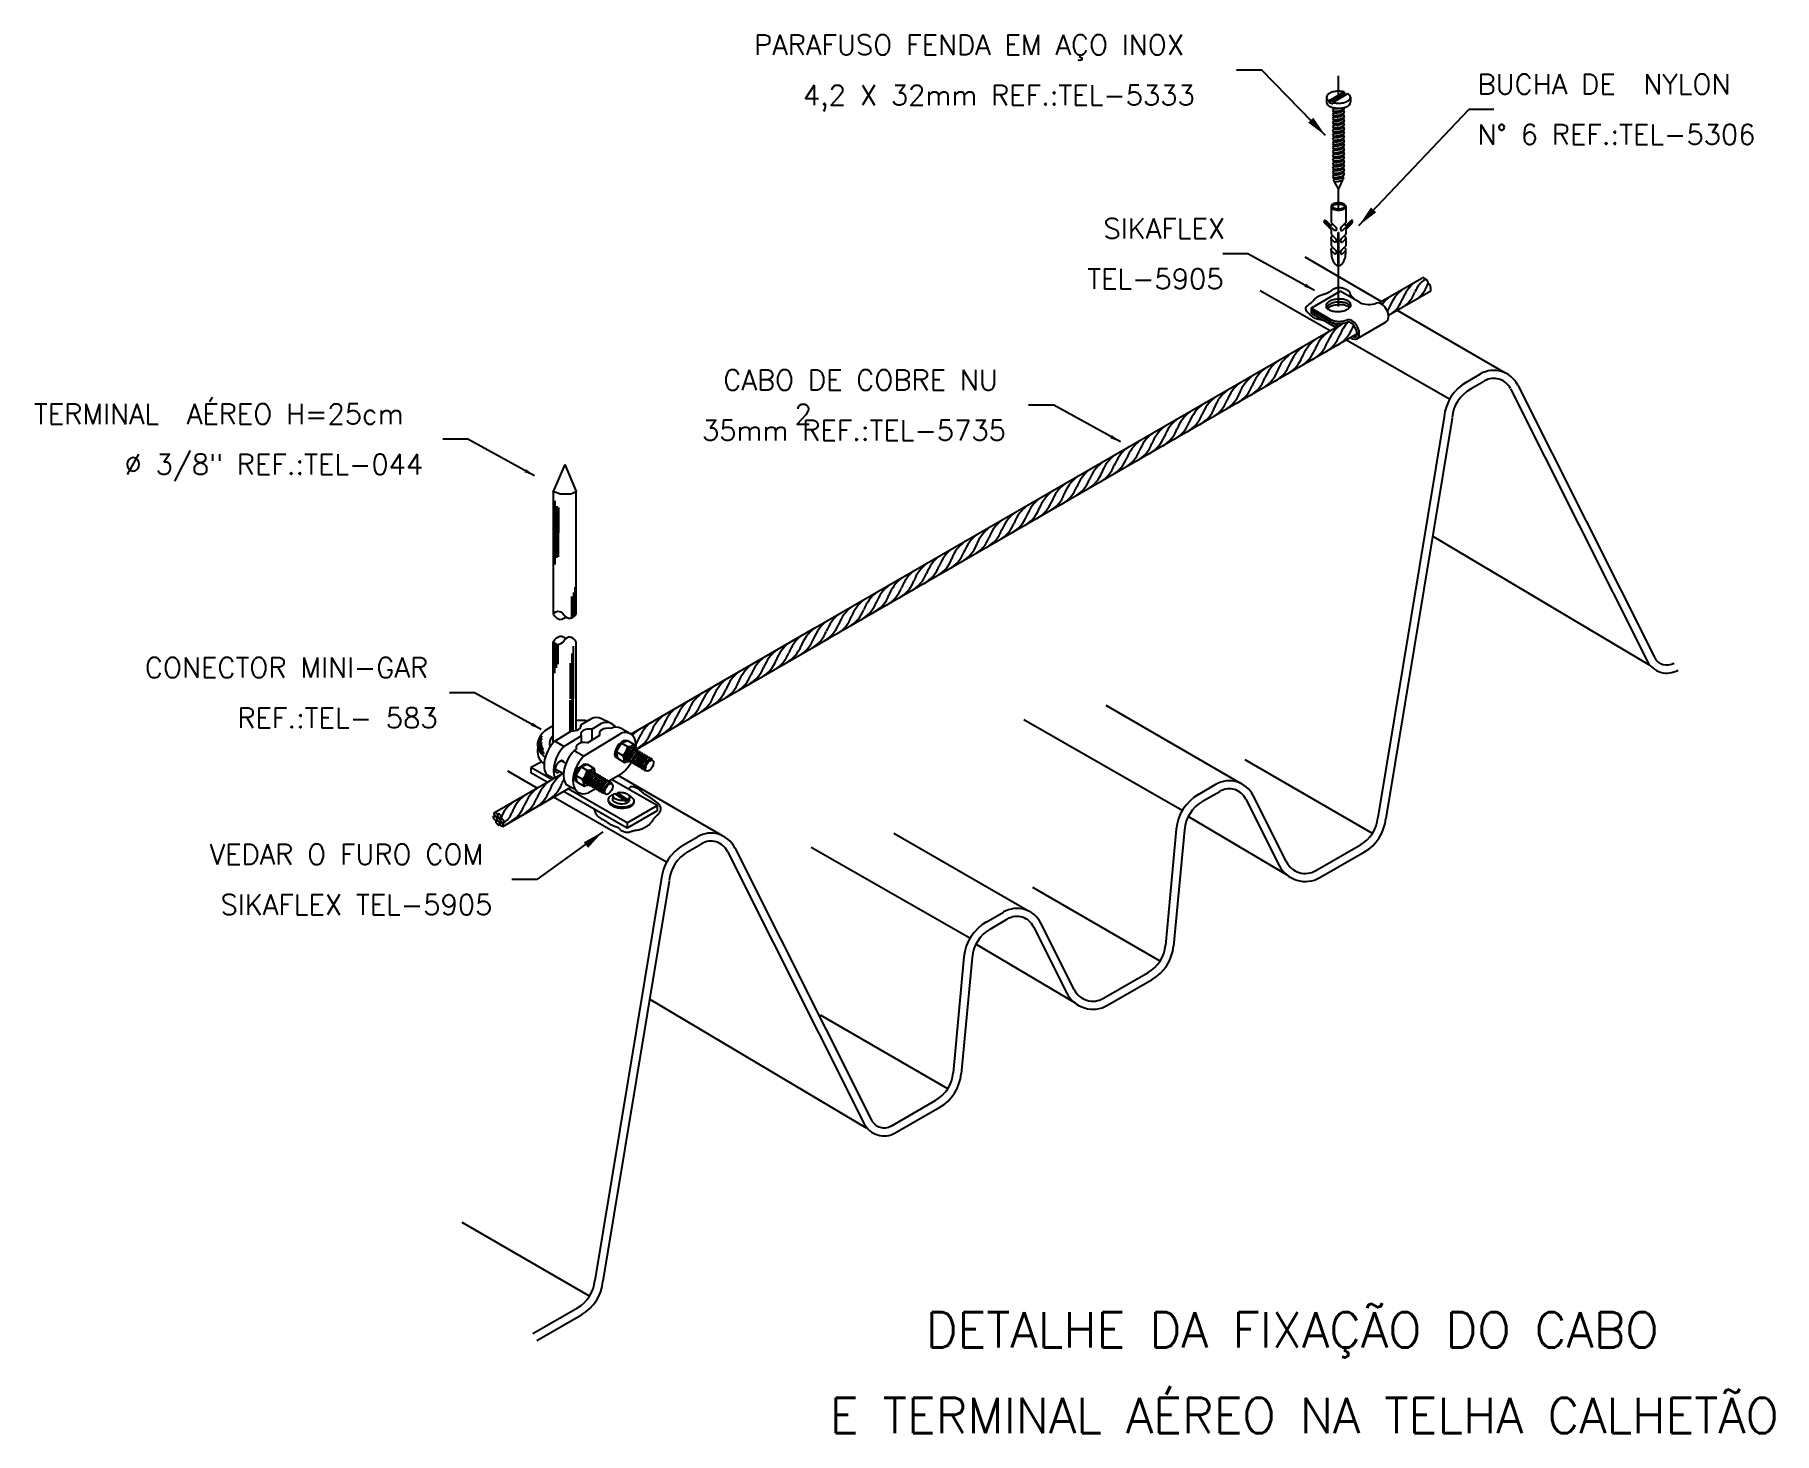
# Model space of a CAD drawing. Header units: millimetres. Extents: x -5823.8 to -5806.5, y -4625.7 to -4611.8.
import ezdxf
from ezdxf.enums import TextEntityAlignment as Align

# ---------------------------------------------------------------- set-up
doc = ezdxf.new("R2010")
doc.units = ezdxf.units.MM
doc.header["$LTSCALE"] = 10
doc.linetypes.add('DASHDOT', pattern=[1, 0.5, -0.25, 0, -0.25])
doc.layers.add('Termotécnica', color=7, linetype='Continuous')
doc.styles.add('r140', font='romans.shx')
doc.styles.add('r80', font='romans.shx')

msp = doc.modelspace()

# ---------------------------------------------------------------- texts
at = {"layer": 'Termotécnica', "color": 2, "style": 'r80'}
for s, p in [('PARAFUSO FENDA EM AÇO INOX', (-5816.657, -4612.012)), ('BUCHA DE  NYLON', (-5809.475, -4612.403)), ('4,2 X 32mm REF.:TEL-5333', (-5816.173, -4612.512)), ('N%%D 6 REF.:TEL-5306', (-5809.475, -4612.902)), ('SIKAFLEX ', (-5813.189, -4613.836)), ('TEL-5905', (-5813.35, -4614.336)), ('CABO DE COBRE NU', (-5816.963, -4615.34)), ('TERMINAL  AÉREO H=25cm', (-5823.806, -4615.677)), ('2', (-5816.255, -4615.68)), ('35mm REF.:TEL-5735', (-5817.174, -4615.84)), ('%%C 3/8" REF.:TEL-044', (-5822.907, -4616.177)), ('CONECTOR MINI-GAR', (-5822.705, -4618.195)), ('REF.:TEL- 583', (-5821.787, -4618.695)), ('VEDAR O FURO COM ', (-5822.063, -4620.049)), ('SIKAFLEX TEL-5905', (-5821.955, -4620.549))]:
    msp.add_text(s, height=0.2, dxfattribs=at).set_placement(p)
at = {"layer": 'Termotécnica', "color": 5, "style": 'r140'}
for s, p in [('DETALHE DA FIXAÇÃO DO CABO ', (-5811.194, -4624.951)), ('E TERMINAL AÉREO NA TELHA CALHETÃO', (-5811.194, -4625.802))]:
    msp.add_text(s, height=0.35, dxfattribs=at).set_placement(p, align=Align.BOTTOM_CENTER)

# ---------------------------------------------------------------- linework, layer by layer
at = {"layer": 'Termotécnica', "color": 2}
for p, q in [((-5811.869, -4612.162), (-5811.619, -4612.162)), ((-5810.984, -4612.813), (-5811.619, -4612.162)), ((-5810.95, -4612.468), (-5810.798, -4612.38)), ((-5810.95, -4612.483), (-5810.798, -4612.395)), ((-5810.912, -4612.485), (-5810.761, -4612.397)), ((-5810.798, -4612.38), (-5810.798, -4612.395)), ((-5810.798, -4612.395), (-5810.775, -4612.405)), ((-5810.974, -4612.433), (-5810.974, -4612.483)), ((-5810.95, -4612.468), (-5810.95, -4612.483)), ((-5810.95, -4612.483), (-5810.912, -4612.499)), ((-5810.902, -4612.539), (-5810.913, -4612.563)), ((-5810.902, -4612.58), (-5810.913, -4612.604)), ((-5810.912, -4612.485), (-5810.912, -4612.499)), ((-5810.91, -4612.567), (-5810.902, -4612.58)), ((-5810.8, -4612.545), (-5810.808, -4612.56)), ((-5810.808, -4612.56), (-5810.798, -4612.58)), ((-5810.8, -4612.586), (-5810.808, -4612.601)), ((-5810.736, -4612.433), (-5810.736, -4612.483)), ((-5810.652, -4613.706), (-5809.562, -4612.553)), ((-5809.312, -4612.553), (-5809.562, -4612.553)), ((-5810.902, -4612.621), (-5810.913, -4612.645)), ((-5810.902, -4612.662), (-5810.913, -4612.686)), ((-5810.902, -4612.703), (-5810.913, -4612.727)), ((-5810.902, -4612.744), (-5810.913, -4612.768)), ((-5810.91, -4612.608), (-5810.902, -4612.621)), ((-5810.91, -4612.649), (-5810.902, -4612.662)), ((-5810.91, -4612.69), (-5810.902, -4612.703)), ((-5810.91, -4612.731), (-5810.902, -4612.744)), ((-5810.808, -4612.601), (-5810.798, -4612.621)), ((-5810.8, -4612.627), (-5810.808, -4612.642)), ((-5810.808, -4612.642), (-5810.798, -4612.662)), ((-5810.8, -4612.668), (-5810.808, -4612.683)), ((-5810.808, -4612.683), (-5810.798, -4612.703)), ((-5810.8, -4612.709), (-5810.808, -4612.724)), ((-5810.808, -4612.724), (-5810.798, -4612.744)), ((-5810.8, -4612.75), (-5810.808, -4612.765)), ((-5810.902, -4612.785), (-5810.913, -4612.809)), ((-5810.902, -4612.826), (-5810.913, -4612.85)), ((-5810.902, -4612.867), (-5810.913, -4612.892)), ((-5810.902, -4612.908), (-5810.913, -4612.933)), ((-5810.91, -4612.772), (-5810.902, -4612.785)), ((-5810.91, -4612.813), (-5810.902, -4612.826)), ((-5810.91, -4612.854), (-5810.902, -4612.867)), ((-5810.91, -4612.895), (-5810.902, -4612.908)), ((-5810.808, -4612.765), (-5810.798, -4612.785)), ((-5810.8, -4612.791), (-5810.808, -4612.806)), ((-5810.808, -4612.806), (-5810.798, -4612.826)), ((-5810.8, -4612.832), (-5810.808, -4612.847)), ((-5810.808, -4612.847), (-5810.798, -4612.867)), ((-5810.8, -4612.873), (-5810.808, -4612.888)), ((-5810.808, -4612.888), (-5810.798, -4612.908)), ((-5810.8, -4612.914), (-5810.808, -4612.929)), ((-5810.808, -4612.929), (-5810.798, -4612.949)), ((-5810.902, -4612.949), (-5810.913, -4612.974)), ((-5810.902, -4612.99), (-5810.913, -4613.015)), ((-5810.902, -4613.031), (-5810.913, -4613.056)), ((-5810.902, -4613.072), (-5810.913, -4613.097)), ((-5810.91, -4612.936), (-5810.902, -4612.949)), ((-5810.91, -4612.977), (-5810.902, -4612.99)), ((-5810.91, -4613.018), (-5810.902, -4613.031)), ((-5810.91, -4613.06), (-5810.902, -4613.072)), ((-5810.91, -4613.101), (-5810.902, -4613.113)), ((-5810.8, -4612.955), (-5810.808, -4612.97)), ((-5810.808, -4612.97), (-5810.798, -4612.99)), ((-5810.8, -4612.996), (-5810.808, -4613.011)), ((-5810.808, -4613.011), (-5810.798, -4613.031)), ((-5810.8, -4613.037), (-5810.808, -4613.052)), ((-5810.808, -4613.052), (-5810.798, -4613.072)), ((-5810.8, -4613.078), (-5810.808, -4613.093)), ((-5810.808, -4613.093), (-5810.798, -4613.113)), ((-5810.902, -4613.113), (-5810.913, -4613.138)), ((-5810.902, -4613.155), (-5810.913, -4613.179)), ((-5810.902, -4613.196), (-5810.913, -4613.22)), ((-5810.911, -4613.223), (-5810.902, -4613.238)), ((-5810.91, -4613.142), (-5810.902, -4613.155)), ((-5810.91, -4613.183), (-5810.902, -4613.196)), ((-5810.901, -4613.24), (-5810.904, -4613.263)), ((-5810.901, -4613.267), (-5810.855, -4613.348)), ((-5810.855, -4613.348), (-5810.811, -4613.251)), ((-5810.811, -4613.224), (-5810.806, -4613.242)), ((-5810.8, -4613.119), (-5810.808, -4613.135)), ((-5810.808, -4613.135), (-5810.798, -4613.154)), ((-5810.8, -4613.16), (-5810.808, -4613.176)), ((-5810.808, -4613.176), (-5810.798, -4613.195)), ((-5810.808, -4613.218), (-5810.801, -4613.203)), ((-5810.929, -4613.518), (-5810.929, -4613.675)), ((-5810.781, -4613.518), (-5810.781, -4613.675)), ((-5810.995, -4613.679), (-5810.995, -4613.655)), ((-5810.925, -4613.725), (-5810.995, -4613.655)), ((-5810.929, -4613.745), (-5810.995, -4613.679)), ((-5810.929, -4613.71), (-5810.982, -4613.657)), ((-5810.929, -4613.675), (-5810.883, -4613.721)), ((-5810.929, -4613.745), (-5810.929, -4613.791)), ((-5810.929, -4613.791), (-5810.881, -4613.839)), ((-5810.925, -4613.725), (-5810.895, -4613.756)), ((-5810.859, -4614.107), (-5810.859, -4613.777)), ((-5810.859, -4613.777), (-5810.851, -4613.777)), ((-5810.851, -4614.107), (-5810.851, -4613.777)), ((-5810.781, -4613.791), (-5810.829, -4613.839)), ((-5810.781, -4613.675), (-5810.828, -4613.721)), ((-5810.785, -4613.725), (-5810.815, -4613.756)), ((-5810.785, -4613.725), (-5810.715, -4613.655)), ((-5810.782, -4613.71), (-5810.729, -4613.657)), ((-5810.781, -4613.745), (-5810.715, -4613.679)), ((-5810.781, -4613.745), (-5810.781, -4613.791)), ((-5810.715, -4613.679), (-5810.715, -4613.655)), ((-5810.929, -4613.83), (-5810.929, -4613.907)), ((-5810.929, -4613.907), (-5810.881, -4613.955)), ((-5810.925, -4613.841), (-5810.895, -4613.871)), ((-5810.925, -4613.957), (-5810.895, -4613.987)), ((-5810.781, -4613.907), (-5810.829, -4613.955)), ((-5810.785, -4613.841), (-5810.815, -4613.871)), ((-5810.785, -4613.957), (-5810.815, -4613.987)), ((-5810.781, -4613.83), (-5810.781, -4613.907)), ((-5811.754, -4613.986), (-5812.004, -4613.986)), ((-5811.092, -4614.351), (-5811.754, -4613.986)), ((-5810.456, -4614.474), (-5810.029, -4614.228)), ((-5811.127, -4614.527), (-5810.837, -4614.359)), ((-5810.643, -4614.471), (-5810.837, -4614.359)), ((-5810.358, -4614.596), (-5809.938, -4614.354)), ((-5811.127, -4614.527), (-5811.127, -4614.549)), ((-5810.934, -4614.639), (-5811.127, -4614.527)), ((-5810.934, -4614.661), (-5811.127, -4614.549)), ((-5811.127, -4614.554), (-5811.124, -4614.552)), ((-5811.127, -4614.554), (-5811.127, -4614.576)), ((-5810.861, -4614.707), (-5811.127, -4614.554)), ((-5810.881, -4614.719), (-5811.127, -4614.576)), ((-5810.673, -4614.83), (-5810.382, -4614.662)), ((-5816.048, -4617.698), (-5810.809, -4614.677)), ((-5815.909, -4617.801), (-5810.671, -4614.777)), ((-5813.682, -4615.49), (-5813.932, -4615.49)), ((-5813.02, -4615.855), (-5813.682, -4615.49)), ((-5819.498, -4615.827), (-5819.748, -4615.827)), ((-5818.836, -4616.192), (-5819.498, -4615.827)), ((-5818.536, -4616.079), (-5818.651, -4616.346)), ((-5818.536, -4616.079), (-5818.422, -4616.348)), ((-5818.651, -4616.347), (-5818.651, -4616.345)), ((-5818.651, -4616.346), (-5818.651, -4617.561)), ((-5818.59, -4616.369), (-5818.651, -4616.346)), ((-5818.59, -4616.369), (-5818.475, -4616.369)), ((-5818.475, -4616.369), (-5818.422, -4616.348)), ((-5818.422, -4617.556), (-5818.422, -4616.348)), ((-5817.882, -4618.755), (-5816.048, -4617.698)), ((-5818.651, -4618.841), (-5818.651, -4617.84)), ((-5818.422, -4618.718), (-5818.422, -4617.844)), ((-5817.439, -4618.685), (-5815.91, -4617.802)), ((-5819.432, -4618.345), (-5819.682, -4618.345)), ((-5818.77, -4618.709), (-5819.432, -4618.345)), ((-5817.828, -4618.91), (-5817.439, -4618.685)), ((-5818.024, -4618.933), (-5817.973, -4618.845)), ((-5818.011, -4618.998), (-5818.024, -4618.933)), ((-5817.962, -4618.968), (-5818.024, -4618.933)), ((-5817.997, -4618.851), (-5817.988, -4618.856)), ((-5817.989, -4618.853), (-5817.98, -4618.857)), ((-5817.989, -4618.853), (-5817.983, -4618.861)), ((-5817.988, -4618.856), (-5817.984, -4618.863)), ((-5817.91, -4618.823), (-5817.973, -4618.845)), ((-5817.911, -4618.881), (-5817.973, -4618.845)), ((-5817.844, -4618.862), (-5817.91, -4618.823)), ((-5817.861, -4618.893), (-5817.863, -4618.907)), ((-5817.861, -4618.893), (-5817.863, -4618.907)), ((-5817.844, -4618.901), (-5817.846, -4618.916)), ((-5817.831, -4618.909), (-5817.839, -4618.869)), ((-5817.827, -4618.911), (-5817.829, -4618.926)), ((-5817.811, -4618.92), (-5817.813, -4618.934)), ((-5817.793, -4618.931), (-5817.795, -4618.944)), ((-5817.777, -4618.94), (-5817.779, -4618.954)), ((-5817.76, -4618.95), (-5817.762, -4618.963)), ((-5817.744, -4618.959), (-5817.745, -4618.973)), ((-5817.727, -4618.969), (-5817.729, -4618.982)), ((-5817.711, -4618.978), (-5817.713, -4618.992)), ((-5819.233, -4619.534), (-5818.557, -4619.144)), ((-5818.765, -4619.03), (-5818.874, -4619.086)), ((-5818.665, -4619.207), (-5818.874, -4619.086)), ((-5818.874, -4619.086), (-5818.874, -4619.14)), ((-5818.711, -4619.233), (-5818.874, -4619.14)), ((-5818.548, -4619.149), (-5818.632, -4619.104)), ((-5818.523, -4619.047), (-5818.573, -4619.021)), ((-5818.425, -4619.167), (-5818.374, -4619.08)), ((-5818.398, -4619.086), (-5818.389, -4619.091)), ((-5818.39, -4619.087), (-5818.381, -4619.092)), ((-5818.39, -4619.087), (-5818.384, -4619.096)), ((-5818.389, -4619.091), (-5818.385, -4619.098)), ((-5818.311, -4619.058), (-5818.374, -4619.08)), ((-5818.313, -4619.116), (-5818.374, -4619.08)), ((-5818.245, -4619.097), (-5818.311, -4619.058)), ((-5818.262, -4619.128), (-5818.264, -4619.141)), ((-5818.245, -4619.136), (-5818.247, -4619.151)), ((-5818.233, -4619.144), (-5818.24, -4619.103)), ((-5818.228, -4619.146), (-5818.23, -4619.161)), ((-5817.945, -4619.036), (-5818.011, -4618.998)), ((-5817.892, -4619.022), (-5817.937, -4619.037)), ((-5817.931, -4619), (-5817.924, -4618.996)), ((-5817.931, -4619), (-5817.924, -4618.996)), ((-5817.922, -4619.014), (-5817.907, -4619.005)), ((-5817.906, -4619.023), (-5817.891, -4619.015)), ((-5817.889, -4619.033), (-5817.874, -4619.024)), ((-5817.871, -4619.043), (-5817.856, -4619.034)), ((-5817.855, -4619.052), (-5817.84, -4619.044)), ((-5817.839, -4619.062), (-5817.824, -4619.054)), ((-5817.822, -4619.072), (-5817.807, -4619.063)), ((-5817.806, -4619.081), (-5817.791, -4619.073)), ((-5817.789, -4619.091), (-5817.774, -4619.082)), ((-5817.773, -4619.1), (-5817.758, -4619.091)), ((-5817.755, -4619.109), (-5817.74, -4619.101)), ((-5817.741, -4619.122), (-5817.73, -4619.115)), ((-5817.694, -4618.988), (-5817.696, -4619.001)), ((-5817.676, -4618.996), (-5817.678, -4619.014)), ((-5819.152, -4619.674), (-5818.476, -4619.283)), ((-5817.918, -4619.638), (-5818.504, -4619.3)), ((-5818.412, -4619.233), (-5818.425, -4619.167)), ((-5818.363, -4619.203), (-5818.425, -4619.167)), ((-5818.346, -4619.271), (-5818.412, -4619.233)), ((-5818.293, -4619.256), (-5818.338, -4619.272)), ((-5818.332, -4619.234), (-5818.325, -4619.23)), ((-5818.323, -4619.248), (-5818.308, -4619.24)), ((-5818.307, -4619.258), (-5818.292, -4619.25)), ((-5818.29, -4619.268), (-5818.275, -4619.259)), ((-5818.272, -4619.278), (-5818.257, -4619.269)), ((-5818.256, -4619.287), (-5818.241, -4619.279)), ((-5818.24, -4619.297), (-5818.225, -4619.288)), ((-5818.223, -4619.307), (-5818.208, -4619.298)), ((-5818.212, -4619.155), (-5818.214, -4619.169)), ((-5818.207, -4619.316), (-5818.192, -4619.308)), ((-5818.194, -4619.165), (-5818.196, -4619.179)), ((-5818.19, -4619.325), (-5818.175, -4619.317)), ((-5818.178, -4619.175), (-5818.18, -4619.189)), ((-5818.161, -4619.185), (-5818.163, -4619.198)), ((-5818.145, -4619.194), (-5818.146, -4619.208)), ((-5818.128, -4619.204), (-5818.13, -4619.217)), ((-5818.112, -4619.213), (-5818.114, -4619.227)), ((-5818.095, -4619.222), (-5818.097, -4619.236)), ((-5818.077, -4619.232), (-5818.079, -4619.246)), ((-5817.62, -4619.466), (-5818.071, -4619.205)), ((-5817.918, -4619.691), (-5818.55, -4619.326)), ((-5818.174, -4619.335), (-5818.159, -4619.326)), ((-5818.156, -4619.344), (-5818.141, -4619.336)), ((-5818.06, -4619.403), (-5818.057, -4619.368)), ((-5817.939, -4619.414), (-5818.038, -4619.345)), ((-5818.013, -4619.346), (-5818.028, -4619.352)), ((-5817.913, -4619.415), (-5818.013, -4619.346)), ((-5817.913, -4619.404), (-5818.012, -4619.336)), ((-5817.94, -4619.413), (-5817.941, -4619.42)), ((-5817.939, -4619.414), (-5817.94, -4619.424)), ((-5817.913, -4619.415), (-5817.94, -4619.424)), ((-5817.918, -4619.638), (-5817.62, -4619.466)), ((-5817.913, -4619.404), (-5817.913, -4619.415)), ((-5817.894, -4619.381), (-5817.897, -4619.416)), ((-5817.892, -4619.481), (-5817.877, -4619.472)), ((-5817.62, -4619.466), (-5817.62, -4619.519)), ((-5817.62, -4619.519), (-5817.918, -4619.691)), ((-5817.918, -4619.638), (-5817.918, -4619.691)), ((-5818.16, -4619.726), (-5818.813, -4620.199)), ((-5818.813, -4620.199), (-5819.063, -4620.199))]:
    msp.add_line(p, q, dxfattribs=at)
at = {"layer": 'Termotécnica', "color": 1, "linetype": 'DASHDOT'}
for p, q in [((-5810.855, -4612.452), (-5810.855, -4612.22)), ((-5810.855, -4613.556), (-5810.855, -4613.348)), ((-5810.855, -4614.509), (-5810.855, -4614.107))]:
    msp.add_line(p, q, dxfattribs=at)
at = {"layer": 'Termotécnica', "color": 3}
for p, q in [((-5810.43, -4614.459), (-5811.187, -4614.022)), ((-5810.939, -4614.752), (-5811.633, -4614.356)), ((-5809.196, -4615.171), (-5810.275, -4614.548)), ((-5809.753, -4615.431), (-5810.783, -4614.842)), ((-5809.585, -4615.26), (-5809.445, -4615.179)), ((-5809.545, -4615.329), (-5809.405, -4615.249)), ((-5809.148, -4615.326), (-5807.79, -4618.029)), ((-5809.076, -4615.29), (-5807.719, -4617.993)), ((-5809.807, -4615.607), (-5810.464, -4619.585)), ((-5809.728, -4615.62), (-5810.385, -4619.592)), ((-5807.768, -4618.072), (-5809.922, -4616.791)), ((-5818.378, -4618.665), (-5818.275, -4618.603)), ((-5818.083, -4618.646), (-5818.179, -4618.6)), ((-5812.406, -4619.515), (-5813.98, -4618.614)), ((-5811.824, -4619.246), (-5813.163, -4618.473)), ((-5818.636, -4618.825), (-5818.47, -4618.724)), ((-5818.545, -4618.878), (-5818.373, -4618.773)), ((-5818.378, -4618.665), (-5818.378, -4618.683)), ((-5818.373, -4618.773), (-5818.373, -4618.842)), ((-5818.349, -4618.975), (-5817.979, -4618.749)), ((-5818.311, -4618.841), (-5818.187, -4618.765)), ((-5818.266, -4618.708), (-5818.175, -4618.652)), ((-5818.266, -4618.708), (-5818.266, -4618.813)), ((-5817.892, -4618.749), (-5817.983, -4618.697)), ((-5818.545, -4618.878), (-5818.636, -4618.825)), ((-5818.442, -4618.921), (-5818.419, -4618.906)), ((-5818.349, -4618.975), (-5818.442, -4618.921)), ((-5817.828, -4618.925), (-5817.829, -4618.923)), ((-5818.811, -4619.291), (-5819.1, -4619.125)), ((-5818.099, -4619.221), (-5817.976, -4619.151)), ((-5810.518, -4619.741), (-5811.783, -4619.011)), ((-5818.649, -4619.198), (-5818.713, -4619.161)), ((-5818.424, -4619.313), (-5818.518, -4619.26)), ((-5818.3, -4619.337), (-5818.225, -4619.294)), ((-5818.229, -4619.16), (-5818.23, -4619.157)), ((-5816.969, -4619.766), (-5818.005, -4619.168)), ((-5812.245, -4619.354), (-5812.072, -4619.254)), ((-5812.205, -4619.423), (-5812.032, -4619.324)), ((-5817.525, -4620.026), (-5818.649, -4619.383)), ((-5811.775, -4619.401), (-5811.444, -4620.059)), ((-5811.704, -4619.365), (-5811.373, -4620.023)), ((-5811.359, -4620.16), (-5812.346, -4619.573)), ((-5811.359, -4620.16), (-5812.346, -4619.573)), ((-5817.357, -4619.855), (-5817.218, -4619.775)), ((-5813.932, -4620.514), (-5815.271, -4619.741)), ((-5812.465, -4619.7), (-5812.572, -4620.853)), ((-5812.385, -4619.707), (-5812.493, -4620.86)), ((-5817.317, -4619.925), (-5817.178, -4619.844)), ((-5816.92, -4619.921), (-5815.563, -4622.624)), ((-5816.849, -4619.885), (-5815.491, -4622.588)), ((-5814.514, -4620.782), (-5816.089, -4619.882)), ((-5811.08, -4620.111), (-5810.638, -4619.856)), ((-5811.04, -4620.18), (-5810.598, -4619.925)), ((-5817.58, -4620.202), (-5818.237, -4624.18)), ((-5817.501, -4620.215), (-5818.157, -4624.187)), ((-5812.626, -4621.009), (-5813.891, -4620.279)), ((-5814.353, -4620.622), (-5814.18, -4620.522)), ((-5814.313, -4620.691), (-5814.14, -4620.591)), ((-5813.883, -4620.668), (-5813.552, -4621.327)), ((-5813.812, -4620.633), (-5813.481, -4621.291)), ((-5813.467, -4621.428), (-5814.454, -4620.841)), ((-5813.467, -4621.428), (-5814.454, -4620.841)), ((-5814.573, -4620.967), (-5814.68, -4622.12)), ((-5814.493, -4620.975), (-5814.601, -4622.128)), ((-5813.188, -4621.379), (-5812.746, -4621.123)), ((-5813.148, -4621.448), (-5812.706, -4621.193)), ((-5815.541, -4622.667), (-5817.694, -4621.386)), ((-5814.734, -4622.277), (-5815.999, -4621.547)), ((-5815.296, -4622.647), (-5814.854, -4622.391)), ((-5815.256, -4622.716), (-5814.814, -4622.46)), ((-5818.291, -4624.336), (-5819.555, -4623.606)), ((-5818.853, -4624.706), (-5818.41, -4624.451)), ((-5818.813, -4624.775), (-5818.37, -4624.52))]:
    msp.add_line(p, q, dxfattribs=at)
at = {"layer": 'Termotécnica', "color": 1, "ltscale": 5}
msp.add_line((-5810.671, -4614.777), (-5810.677, -4614.774), dxfattribs=at)
at = {"layer": 'Termotécnica', "color": 1}
for p, q in [((-5818.633, -4616.755), (-5818.633, -4616.44)), ((-5818.615, -4616.491), (-5818.615, -4616.756)), ((-5818.597, -4616.506), (-5818.597, -4616.756)), ((-5818.633, -4617.071), (-5818.633, -4616.755)), ((-5818.615, -4617.005), (-5818.615, -4616.756)), ((-5818.597, -4616.994), (-5818.597, -4616.756)), ((-5818.465, -4617.595), (-5818.465, -4617.388)), ((-5818.449, -4617.35), (-5818.449, -4617.583)), ((-5818.435, -4617.297), (-5818.435, -4617.568)), ((-5818.634, -4618.152), (-5818.634, -4617.853)), ((-5818.62, -4618.099), (-5818.62, -4617.861)), ((-5818.606, -4617.865), (-5818.606, -4618.062)), ((-5818.454, -4617.881), (-5818.454, -4618.406)), ((-5818.482, -4618.053), (-5818.482, -4618.406)), ((-5818.467, -4617.954), (-5818.467, -4618.406)), ((-5818.482, -4618.731), (-5818.482, -4618.42)), ((-5818.467, -4618.724), (-5818.467, -4618.413)), ((-5818.454, -4618.724), (-5818.454, -4618.406))]:
    msp.add_line(p, q, dxfattribs=at)
at = {"layer": 'Termotécnica', "color": 2}
for points in [[(-5810.798, -4612.38, 0.016409), (-5810.807, -4612.378, 0.051099), (-5810.855, -4612.373, 0.051099), (-5810.903, -4612.378, 0.064948), (-5810.939, -4612.391, 0.104203), (-5810.966, -4612.413, 0.174705), (-5810.974, -4612.433, 0.174705), (-5810.966, -4612.453, 0.06738), (-5810.95, -4612.468, 0.064948)], [(-5810.736, -4612.433, 0.174705), (-5810.744, -4612.413, 0.06738), (-5810.761, -4612.397, 0.064948)], [(-5810.974, -4612.483, 0.174705), (-5810.966, -4612.503, 0.104203), (-5810.939, -4612.525, 0.064948), (-5810.903, -4612.537, 0.051099), (-5810.855, -4612.542, 0.051099), (-5810.807, -4612.537, 0.064948), (-5810.771, -4612.525, 0.104203), (-5810.744, -4612.503, 0.174705), (-5810.736, -4612.483, 0.174705)], [(-5810.912, -4612.485, 0.016409), (-5810.903, -4612.487, 0.051099), (-5810.855, -4612.492, 0.051099), (-5810.807, -4612.487, 0.064948), (-5810.771, -4612.474, 0.104203), (-5810.744, -4612.453, 0.174705), (-5810.736, -4612.433, 0.174705)], [(-5810.929, -4613.71, -0.122515), (-5810.925, -4613.701, -0.074458), (-5810.913, -4613.691, -0.064948)], [(-5810.782, -4613.71, 0.122515), (-5810.786, -4613.701, 0.074458), (-5810.797, -4613.691, 0.064948)], [(-5810.929, -4613.83, -0.174705), (-5810.925, -4613.817, -0.074458), (-5810.913, -4613.807, -0.064948)], [(-5810.925, -4613.842, -0.174705), (-5810.929, -4613.83, -0.174705)], [(-5810.929, -4613.945, -0.174705), (-5810.925, -4613.933, -0.074458), (-5810.913, -4613.922, -0.064948)], [(-5810.929, -4613.943, 0.005298), (-5810.929, -4613.95, 0.048405), (-5810.923, -4614.014, 0.062165), (-5810.908, -4614.061, 0.102796), (-5810.88, -4614.098, 0.153617), (-5810.859, -4614.107, 0.181773)], [(-5810.926, -4613.956, -0.138405), (-5810.929, -4613.945, -0.174705)], [(-5810.925, -4613.841, -0.021127), (-5810.926, -4613.84, -0.170198)], [(-5810.925, -4613.957, -0.021127), (-5810.926, -4613.956, -0.170198)], [(-5810.851, -4614.107, 0.153617), (-5810.83, -4614.098, 0.102796), (-5810.803, -4614.061, 0.062165), (-5810.787, -4614.014, 0.048405), (-5810.781, -4613.95, 0.005298), (-5810.781, -4613.943, 0.062165)], [(-5810.781, -4613.83, 0.174705), (-5810.786, -4613.817, 0.074458), (-5810.797, -4613.807, 0.064948)], [(-5810.781, -4613.945, 0.174705), (-5810.786, -4613.933, 0.074458), (-5810.797, -4613.922, 0.064948)], [(-5810.786, -4613.842, 0.174705), (-5810.781, -4613.83, 0.174705)], [(-5810.786, -4613.958, 0.174705), (-5810.781, -4613.945, 0.174705)], [(-5810.785, -4613.841, 0.021127), (-5810.784, -4613.84, 0.170198)], [(-5810.785, -4613.957, 0.021127), (-5810.784, -4613.956, 0.170198)], [(-5810.735, -4614.507, 0.056274), (-5810.739, -4614.501, 0.104203), (-5810.769, -4614.48, 0.064948), (-5810.807, -4614.469, 0.051099), (-5810.857, -4614.466, 0.051099), (-5810.907, -4614.474, 0.064948), (-5810.943, -4614.489, 0.104203), (-5810.97, -4614.513, 0.056274), (-5810.974, -4614.52, 0.174705)], [(-5810.745, -4614.52, 0.076612), (-5810.768, -4614.506, 0.064948), (-5810.806, -4614.495, 0.051099), (-5810.856, -4614.493, 0.051099), (-5810.905, -4614.501, 0.064948), (-5810.942, -4614.515, 0.076612), (-5810.963, -4614.532, 0.056274)], [(-5817.852, -4619.435, -0.163967), (-5817.861, -4619.458, -0.105865), (-5817.892, -4619.48, -0.069333), (-5817.932, -4619.491, -0.055541), (-5817.983, -4619.493, -0.055541), (-5818.033, -4619.483, -0.069333), (-5818.07, -4619.466, -0.105865), (-5818.097, -4619.438, -0.163967), (-5818.103, -4619.414, -0.163967)], [(-5818.102, -4619.403, -0.163967), (-5818.092, -4619.38, -0.134419), (-5818.051, -4619.354)], [(-5817.901, -4619.363, -0.16143), (-5817.857, -4619.399, -0.163967), (-5817.851, -4619.424, -0.163967), (-5817.861, -4619.447, -0.105865), (-5817.891, -4619.469, -0.069333), (-5817.931, -4619.48, -0.055541), (-5817.982, -4619.482, -0.055541), (-5818.032, -4619.472, -0.069333), (-5818.069, -4619.454, -0.105865), (-5818.096, -4619.427, -0.163967), (-5818.102, -4619.403, -0.163967)], [(-5817.897, -4619.416, -0.174705), (-5817.903, -4619.429, -0.104203), (-5817.923, -4619.443, -0.064948), (-5817.949, -4619.449, -0.051099), (-5817.982, -4619.45, -0.051099), (-5818.014, -4619.444, -0.064948), (-5818.038, -4619.433, -0.104203), (-5818.056, -4619.417, -0.174705), (-5818.06, -4619.403, -0.174705)], [(-5817.939, -4619.414, -0.016409), (-5817.946, -4619.415, -0.051099), (-5817.979, -4619.415, -0.051099), (-5818.011, -4619.409, -0.064948), (-5818.035, -4619.399, -0.104203), (-5818.053, -4619.382, -0.492299), (-5818.038, -4619.345, -0.174705)], [(-5818.012, -4619.336, -0.016409), (-5818.005, -4619.335, -0.051099), (-5817.972, -4619.334, -0.051099), (-5817.939, -4619.34, -0.064948), (-5817.916, -4619.351, -0.104203), (-5817.898, -4619.367, -0.174705), (-5817.894, -4619.381, -0.174705), (-5817.9, -4619.395, -0.06738), (-5817.913, -4619.404, -0.064948)]]:
    msp.add_lwpolyline(points, format="xyb", dxfattribs=at)
at = {"layer": 'Termotécnica', "color": 1}
for points in [[(-5810.913, -4612.563, 0.24548), (-5810.909, -4612.568, 0.082009), (-5810.894, -4612.571, 0.04047), (-5810.876, -4612.571, 0.029714), (-5810.852, -4612.568, 0.029714), (-5810.828, -4612.561, 0.04047), (-5810.812, -4612.554, 0.082009), (-5810.799, -4612.544, 0.24548), (-5810.798, -4612.539, 0.24548)], [(-5810.913, -4612.604, 0.24548), (-5810.909, -4612.609, 0.082009), (-5810.894, -4612.612, 0.04047), (-5810.876, -4612.612, 0.029714), (-5810.852, -4612.609, 0.029714), (-5810.828, -4612.602, 0.04047), (-5810.812, -4612.595, 0.082009), (-5810.799, -4612.585, 0.24548), (-5810.798, -4612.58, 0.24548)], [(-5810.902, -4612.539, 0.24548), (-5810.899, -4612.542, 0.082009), (-5810.887, -4612.546, 0.04047), (-5810.872, -4612.545, 0.029714), (-5810.852, -4612.542, 0.013189), (-5810.844, -4612.54, 0.04047)], [(-5810.902, -4612.58, 0.24548), (-5810.899, -4612.583, 0.082009), (-5810.887, -4612.587, 0.04047), (-5810.872, -4612.586, 0.029714), (-5810.852, -4612.583, 0.029714), (-5810.833, -4612.578, 0.04047), (-5810.82, -4612.572, 0.082009), (-5810.809, -4612.564, 0.24548), (-5810.808, -4612.56, 0.24548)], [(-5810.913, -4612.645, 0.24548), (-5810.909, -4612.65, 0.082009), (-5810.894, -4612.653, 0.04047), (-5810.876, -4612.653, 0.029714), (-5810.852, -4612.65, 0.029714), (-5810.828, -4612.643, 0.04047), (-5810.812, -4612.636, 0.082009), (-5810.799, -4612.626, 0.24548), (-5810.798, -4612.621, 0.24548)], [(-5810.913, -4612.686, 0.24548), (-5810.909, -4612.691, 0.082009), (-5810.894, -4612.694, 0.04047), (-5810.876, -4612.694, 0.029714), (-5810.852, -4612.691, 0.029714), (-5810.828, -4612.684, 0.04047), (-5810.812, -4612.677, 0.082009), (-5810.799, -4612.667, 0.24548), (-5810.798, -4612.662, 0.24548)], [(-5810.913, -4612.727, 0.24548), (-5810.909, -4612.732, 0.082009), (-5810.894, -4612.736, 0.04047), (-5810.876, -4612.735, 0.029714), (-5810.852, -4612.732, 0.029714), (-5810.828, -4612.725, 0.04047), (-5810.812, -4612.718, 0.082009), (-5810.799, -4612.708, 0.24548), (-5810.798, -4612.703, 0.24548)], [(-5810.913, -4612.768, 0.24548), (-5810.909, -4612.773, 0.082009), (-5810.894, -4612.777, 0.04047), (-5810.876, -4612.776, 0.029714), (-5810.852, -4612.773, 0.029714), (-5810.828, -4612.766, 0.04047), (-5810.812, -4612.759, 0.082009), (-5810.799, -4612.749, 0.24548), (-5810.798, -4612.744, 0.24548)], [(-5810.902, -4612.621, 0.24548), (-5810.899, -4612.625, 0.082009), (-5810.887, -4612.628, 0.04047), (-5810.872, -4612.627, 0.029714), (-5810.852, -4612.625, 0.029714), (-5810.833, -4612.619, 0.04047), (-5810.82, -4612.613, 0.082009), (-5810.809, -4612.605, 0.24548), (-5810.808, -4612.601, 0.24548)], [(-5810.902, -4612.662, 0.24548), (-5810.899, -4612.666, 0.082009), (-5810.887, -4612.669, 0.04047), (-5810.872, -4612.669, 0.029714), (-5810.852, -4612.666, 0.029714), (-5810.833, -4612.66, 0.04047), (-5810.82, -4612.654, 0.082009), (-5810.809, -4612.646, 0.24548), (-5810.808, -4612.642, 0.24548)], [(-5810.902, -4612.703, 0.24548), (-5810.899, -4612.707, 0.082009), (-5810.887, -4612.71, 0.04047), (-5810.872, -4612.71, 0.029714), (-5810.852, -4612.707, 0.029714), (-5810.833, -4612.701, 0.04047), (-5810.82, -4612.696, 0.082009), (-5810.809, -4612.687, 0.24548), (-5810.808, -4612.683, 0.24548)], [(-5810.902, -4612.744, 0.24548), (-5810.899, -4612.748, 0.082009), (-5810.887, -4612.751, 0.04047), (-5810.872, -4612.751, 0.029714), (-5810.852, -4612.748, 0.029714), (-5810.833, -4612.742, 0.04047), (-5810.82, -4612.737, 0.082009), (-5810.809, -4612.729, 0.24548), (-5810.808, -4612.724, 0.24548)], [(-5810.913, -4612.809, 0.24548), (-5810.909, -4612.814, 0.082009), (-5810.894, -4612.818, 0.04047), (-5810.876, -4612.817, 0.029714), (-5810.852, -4612.814, 0.029714), (-5810.828, -4612.807, 0.04047), (-5810.812, -4612.8, 0.082009), (-5810.799, -4612.79, 0.24548), (-5810.798, -4612.785, 0.24548)], [(-5810.913, -4612.85, 0.24548), (-5810.909, -4612.855, 0.082009), (-5810.894, -4612.859, 0.04047), (-5810.876, -4612.858, 0.029714), (-5810.852, -4612.855, 0.029714), (-5810.828, -4612.848, 0.04047), (-5810.812, -4612.841, 0.082009), (-5810.799, -4612.832, 0.24548), (-5810.798, -4612.826, 0.24548)], [(-5810.913, -4612.892, 0.24548), (-5810.909, -4612.896, 0.082009), (-5810.894, -4612.9, 0.04047), (-5810.876, -4612.9, 0.029714), (-5810.852, -4612.896, 0.029714), (-5810.828, -4612.889, 0.04047), (-5810.812, -4612.882, 0.082009), (-5810.799, -4612.873, 0.24548), (-5810.798, -4612.867, 0.24548)], [(-5810.913, -4612.933, 0.24548), (-5810.909, -4612.937, 0.082009), (-5810.894, -4612.941, 0.04047), (-5810.876, -4612.941, 0.029714), (-5810.852, -4612.937, 0.029714), (-5810.828, -4612.931, 0.04047), (-5810.812, -4612.923, 0.082009), (-5810.799, -4612.914, 0.24548), (-5810.798, -4612.908, 0.24548)], [(-5810.902, -4612.785, 0.24548), (-5810.899, -4612.789, 0.082009), (-5810.887, -4612.792, 0.04047), (-5810.872, -4612.792, 0.029714), (-5810.852, -4612.789, 0.029714), (-5810.833, -4612.783, 0.04047), (-5810.82, -4612.778, 0.082009), (-5810.809, -4612.77, 0.24548), (-5810.808, -4612.765, 0.24548)], [(-5810.902, -4612.826, 0.24548), (-5810.899, -4612.83, 0.082009), (-5810.887, -4612.833, 0.04047), (-5810.872, -4612.833, 0.029714), (-5810.852, -4612.83, 0.029714), (-5810.833, -4612.824, 0.04047), (-5810.82, -4612.819, 0.082009), (-5810.809, -4612.811, 0.24548), (-5810.808, -4612.806, 0.24548)], [(-5810.902, -4612.867, 0.24548), (-5810.899, -4612.871, 0.082009), (-5810.887, -4612.874, 0.04047), (-5810.872, -4612.874, 0.029714), (-5810.852, -4612.871, 0.029714), (-5810.833, -4612.866, 0.04047), (-5810.82, -4612.86, 0.082009), (-5810.809, -4612.852, 0.24548), (-5810.808, -4612.847, 0.24548)], [(-5810.902, -4612.908, 0.24548), (-5810.899, -4612.912, 0.082009), (-5810.887, -4612.915, 0.04047), (-5810.872, -4612.915, 0.029714), (-5810.852, -4612.912, 0.029714), (-5810.833, -4612.907, 0.04047), (-5810.82, -4612.901, 0.082009), (-5810.809, -4612.893, 0.24548), (-5810.808, -4612.888, 0.24548)], [(-5810.902, -4612.949, 0.24548), (-5810.899, -4612.953, 0.082009), (-5810.887, -4612.956, 0.04047), (-5810.872, -4612.956, 0.029714), (-5810.852, -4612.953, 0.029714), (-5810.833, -4612.948, 0.04047), (-5810.82, -4612.942, 0.082009), (-5810.809, -4612.934, 0.24548), (-5810.808, -4612.929, 0.24548)], [(-5810.913, -4612.974, 0.24548), (-5810.909, -4612.978, 0.082009), (-5810.894, -4612.982, 0.04047), (-5810.876, -4612.982, 0.029714), (-5810.852, -4612.978, 0.029714), (-5810.828, -4612.972, 0.04047), (-5810.812, -4612.964, 0.082009), (-5810.799, -4612.955, 0.24548), (-5810.798, -4612.949, 0.24548)], [(-5810.913, -4613.015, 0.24548), (-5810.909, -4613.019, 0.082009), (-5810.894, -4613.023, 0.04047), (-5810.876, -4613.023, 0.029714), (-5810.852, -4613.019, 0.029714), (-5810.828, -4613.013, 0.04047), (-5810.812, -4613.006, 0.082009), (-5810.799, -4612.996, 0.24548), (-5810.798, -4612.99, 0.24548)], [(-5810.913, -4613.056, 0.24548), (-5810.909, -4613.06, 0.082009), (-5810.894, -4613.064, 0.04047), (-5810.876, -4613.064, 0.029714), (-5810.852, -4613.06, 0.029714), (-5810.828, -4613.054, 0.04047), (-5810.812, -4613.047, 0.082009), (-5810.799, -4613.037, 0.24548), (-5810.798, -4613.031, 0.24548)], [(-5810.913, -4613.097, 0.24548), (-5810.909, -4613.101, 0.082009), (-5810.894, -4613.105, 0.04047), (-5810.876, -4613.105, 0.029714), (-5810.852, -4613.101, 0.029714), (-5810.828, -4613.095, 0.04047), (-5810.812, -4613.088, 0.082009), (-5810.799, -4613.078, 0.24548), (-5810.798, -4613.072, 0.24548)], [(-5810.902, -4612.99, 0.24548), (-5810.899, -4612.994, 0.082009), (-5810.887, -4612.997, 0.04047), (-5810.872, -4612.997, 0.029714), (-5810.852, -4612.994, 0.029714), (-5810.833, -4612.989, 0.04047), (-5810.82, -4612.983, 0.082009), (-5810.809, -4612.975, 0.24548), (-5810.808, -4612.97, 0.24548)], [(-5810.902, -4613.031, 0.24548), (-5810.899, -4613.035, 0.082009), (-5810.887, -4613.038, 0.04047), (-5810.872, -4613.038, 0.029714), (-5810.852, -4613.035, 0.029714), (-5810.833, -4613.03, 0.04047), (-5810.82, -4613.024, 0.082009), (-5810.809, -4613.016, 0.24548), (-5810.808, -4613.011, 0.24548)], [(-5810.902, -4613.072, 0.24548), (-5810.899, -4613.076, 0.082009), (-5810.887, -4613.079, 0.04047), (-5810.872, -4613.079, 0.029714), (-5810.852, -4613.076, 0.029714), (-5810.833, -4613.071, 0.04047), (-5810.82, -4613.065, 0.082009), (-5810.809, -4613.057, 0.24548), (-5810.808, -4613.052, 0.24548)], [(-5810.902, -4613.113, 0.24548), (-5810.899, -4613.117, 0.082009), (-5810.887, -4613.12, 0.04047), (-5810.872, -4613.12, 0.029714), (-5810.852, -4613.117, 0.029714), (-5810.833, -4613.112, 0.04047), (-5810.82, -4613.106, 0.082009), (-5810.809, -4613.098, 0.24548), (-5810.808, -4613.093, 0.24548)], [(-5810.913, -4613.138, 0.24548), (-5810.909, -4613.142, 0.082009), (-5810.894, -4613.146, 0.04047), (-5810.876, -4613.146, 0.029714), (-5810.852, -4613.142, 0.029714), (-5810.828, -4613.136, 0.04047), (-5810.812, -4613.129, 0.082009), (-5810.799, -4613.119, 0.24548), (-5810.798, -4613.113, 0.24548)], [(-5810.913, -4613.179, 0.24548), (-5810.909, -4613.183, 0.082009), (-5810.894, -4613.187, 0.04047), (-5810.876, -4613.187, 0.029714), (-5810.852, -4613.183, 0.029714), (-5810.828, -4613.177, 0.04047), (-5810.812, -4613.17, 0.082009), (-5810.799, -4613.16, 0.24548), (-5810.798, -4613.154, 0.24548)], [(-5810.913, -4613.22, 0.24548), (-5810.909, -4613.224, 0.082009), (-5810.894, -4613.228, 0.04047), (-5810.876, -4613.228, 0.029714), (-5810.852, -4613.224, 0.029714), (-5810.828, -4613.218, 0.04047), (-5810.812, -4613.211, 0.082009), (-5810.799, -4613.201, 0.24548), (-5810.798, -4613.195, 0.24548)], [(-5810.904, -4613.263, 0.24548), (-5810.901, -4613.266, 0.082009), (-5810.887, -4613.27, 0.04047), (-5810.872, -4613.27, 0.029714), (-5810.852, -4613.266, 0.029714), (-5810.832, -4613.261, 0.04047), (-5810.818, -4613.255, 0.082009), (-5810.807, -4613.246, 0.24548), (-5810.806, -4613.242, 0.24548)], [(-5810.902, -4613.155, 0.24548), (-5810.899, -4613.158, 0.082009), (-5810.887, -4613.161, 0.04047), (-5810.872, -4613.161, 0.029714), (-5810.852, -4613.158, 0.029714), (-5810.833, -4613.153, 0.04047), (-5810.82, -4613.147, 0.082009), (-5810.809, -4613.139, 0.24548), (-5810.808, -4613.135, 0.24548)], [(-5810.902, -4613.196, 0.24548), (-5810.899, -4613.199, 0.082009), (-5810.887, -4613.202, 0.04047), (-5810.872, -4613.202, 0.029714), (-5810.852, -4613.199, 0.029714), (-5810.833, -4613.194, 0.04047), (-5810.82, -4613.188, 0.082009), (-5810.809, -4613.18, 0.24548), (-5810.808, -4613.176, 0.24548)], [(-5810.902, -4613.238, 0.24548), (-5810.899, -4613.241, 0.082009), (-5810.887, -4613.244, 0.04047), (-5810.872, -4613.244, 0.029714), (-5810.852, -4613.241, 0.029714), (-5810.833, -4613.236, 0.04047), (-5810.82, -4613.23, 0.082009), (-5810.809, -4613.222, 0.24548), (-5810.808, -4613.218, 0.24548)]]:
    msp.add_lwpolyline(points, format="xyb", dxfattribs=at)
at = {"layer": 'Termotécnica', "color": 2}
for points in [[(-5810.781, -4613.518, 0.174705), (-5810.786, -4613.506, 0.104203), (-5810.803, -4613.492, 0.064948), (-5810.825, -4613.484, 0.051099), (-5810.855, -4613.481, 0.051099), (-5810.885, -4613.484, 0.064948), (-5810.908, -4613.492, 0.104203), (-5810.925, -4613.506, 0.174705), (-5810.929, -4613.518, 0.174705), (-5810.925, -4613.531, 0.104203), (-5810.908, -4613.544, 0.064948), (-5810.885, -4613.552, 0.051099), (-5810.855, -4613.555, 0.051099), (-5810.825, -4613.552, 0.064948), (-5810.803, -4613.544, 0.104203), (-5810.786, -4613.531, 0.174705)], [(-5810.796, -4613.518, 0.174705), (-5810.797, -4613.515, 0.104203), (-5810.81, -4613.505, 0.064948), (-5810.828, -4613.499, 0.051099), (-5810.855, -4613.496, 0.051099), (-5810.882, -4613.499, 0.064948), (-5810.901, -4613.505, 0.104203), (-5810.913, -4613.515, 0.174705), (-5810.915, -4613.518, 0.174705), (-5810.913, -4613.521, 0.104203), (-5810.901, -4613.531, 0.064948), (-5810.882, -4613.538, 0.051099), (-5810.855, -4613.54, 0.051099), (-5810.828, -4613.538, 0.064948), (-5810.81, -4613.531, 0.104203), (-5810.797, -4613.521, 0.174705)], [(-5810.732, -4614.492, 0.174705), (-5810.741, -4614.471, 0.104203), (-5810.771, -4614.45, 0.064948), (-5810.809, -4614.439, 0.051099), (-5810.859, -4614.437, 0.051099), (-5810.908, -4614.445, 0.064948), (-5810.945, -4614.46, 0.104203), (-5810.972, -4614.484, 0.174705), (-5810.978, -4614.505, 0.174705), (-5810.97, -4614.526, 0.104203), (-5810.94, -4614.547, 0.064948), (-5810.902, -4614.558, 0.051099), (-5810.852, -4614.56, 0.051099), (-5810.803, -4614.552, 0.064948), (-5810.766, -4614.537, 0.104203), (-5810.739, -4614.513, 0.174705)]]:
    msp.add_lwpolyline(points, format="xyb", close=True, dxfattribs=at)
for points in [[(-5810.995, -4613.655), (-5810.992, -4613.654), (-5810.987, -4613.655), (-5810.982, -4613.657)], [(-5810.883, -4613.721), (-5810.882, -4613.723), (-5810.881, -4613.724), (-5810.88, -4613.725), (-5810.88, -4613.726), (-5810.879, -4613.727), (-5810.879, -4613.728), (-5810.878, -4613.729), (-5810.878, -4613.73), (-5810.878, -4613.731), (-5810.877, -4613.731), (-5810.877, -4613.732), (-5810.877, -4613.732), (-5810.877, -4613.733), (-5810.877, -4613.733), (-5810.877, -4613.734), (-5810.876, -4613.735), (-5810.876, -4613.735), (-5810.876, -4613.736), (-5810.876, -4613.736), (-5810.876, -4613.737), (-5810.876, -4613.738), (-5810.876, -4613.738), (-5810.876, -4613.739), (-5810.876, -4613.74), (-5810.876, -4613.74), (-5810.876, -4613.741), (-5810.876, -4613.742), (-5810.876, -4613.743), (-5810.876, -4613.743), (-5810.876, -4613.744), (-5810.877, -4613.745), (-5810.877, -4613.745), (-5810.877, -4613.746), (-5810.877, -4613.747), (-5810.877, -4613.747), (-5810.877, -4613.748), (-5810.877, -4613.749), (-5810.877, -4613.749), (-5810.878, -4613.75), (-5810.878, -4613.75), (-5810.878, -4613.751), (-5810.878, -4613.751), (-5810.878, -4613.752), (-5810.879, -4613.753), (-5810.879, -4613.753), (-5810.879, -4613.753), (-5810.879, -4613.754), (-5810.88, -4613.754), (-5810.88, -4613.755), (-5810.88, -4613.755), (-5810.881, -4613.755), (-5810.881, -4613.756), (-5810.881, -4613.756), (-5810.882, -4613.756), (-5810.882, -4613.756), (-5810.882, -4613.756), (-5810.883, -4613.757), (-5810.883, -4613.757), (-5810.883, -4613.757), (-5810.884, -4613.757), (-5810.884, -4613.757), (-5810.885, -4613.757), (-5810.885, -4613.757), (-5810.886, -4613.757), (-5810.887, -4613.757), (-5810.888, -4613.757), (-5810.888, -4613.757), (-5810.889, -4613.757), (-5810.891, -4613.757), (-5810.892, -4613.757), (-5810.893, -4613.756), (-5810.895, -4613.756)], [(-5810.828, -4613.721), (-5810.829, -4613.723), (-5810.83, -4613.724), (-5810.83, -4613.725), (-5810.831, -4613.726), (-5810.831, -4613.727), (-5810.832, -4613.728), (-5810.832, -4613.729), (-5810.833, -4613.73), (-5810.833, -4613.731), (-5810.833, -4613.731), (-5810.833, -4613.732), (-5810.834, -4613.732), (-5810.834, -4613.733), (-5810.834, -4613.733), (-5810.834, -4613.734), (-5810.834, -4613.735), (-5810.834, -4613.735), (-5810.834, -4613.736), (-5810.834, -4613.736), (-5810.834, -4613.737), (-5810.834, -4613.738), (-5810.834, -4613.738), (-5810.834, -4613.739), (-5810.834, -4613.74), (-5810.834, -4613.74), (-5810.834, -4613.741), (-5810.834, -4613.742), (-5810.834, -4613.743), (-5810.834, -4613.743), (-5810.834, -4613.744), (-5810.834, -4613.745), (-5810.834, -4613.745), (-5810.834, -4613.746), (-5810.834, -4613.747), (-5810.834, -4613.747), (-5810.833, -4613.748), (-5810.833, -4613.749), (-5810.833, -4613.749), (-5810.833, -4613.75), (-5810.833, -4613.75), (-5810.833, -4613.751), (-5810.832, -4613.751), (-5810.832, -4613.752), (-5810.832, -4613.753), (-5810.832, -4613.753), (-5810.832, -4613.753), (-5810.831, -4613.754), (-5810.831, -4613.754), (-5810.831, -4613.755), (-5810.83, -4613.755), (-5810.83, -4613.755), (-5810.83, -4613.756), (-5810.829, -4613.756), (-5810.829, -4613.756), (-5810.829, -4613.756), (-5810.828, -4613.756), (-5810.828, -4613.757), (-5810.828, -4613.757), (-5810.827, -4613.757), (-5810.827, -4613.757), (-5810.826, -4613.757), (-5810.826, -4613.757), (-5810.825, -4613.757), (-5810.824, -4613.757), (-5810.824, -4613.757), (-5810.823, -4613.757), (-5810.822, -4613.757), (-5810.821, -4613.757), (-5810.82, -4613.757), (-5810.819, -4613.757), (-5810.817, -4613.756), (-5810.815, -4613.756)], [(-5810.715, -4613.655), (-5810.719, -4613.654), (-5810.724, -4613.655), (-5810.729, -4613.657)], [(-5810.883, -4613.837), (-5810.882, -4613.838), (-5810.881, -4613.84), (-5810.88, -4613.841), (-5810.88, -4613.842), (-5810.879, -4613.843), (-5810.879, -4613.844), (-5810.878, -4613.845), (-5810.878, -4613.845), (-5810.878, -4613.846), (-5810.877, -4613.847), (-5810.877, -4613.847), (-5810.877, -4613.848), (-5810.877, -4613.849), (-5810.877, -4613.849), (-5810.877, -4613.85), (-5810.876, -4613.85), (-5810.876, -4613.851), (-5810.876, -4613.851), (-5810.876, -4613.852), (-5810.876, -4613.853), (-5810.876, -4613.853), (-5810.876, -4613.854), (-5810.876, -4613.855), (-5810.876, -4613.855), (-5810.876, -4613.856), (-5810.876, -4613.857), (-5810.876, -4613.857), (-5810.876, -4613.858), (-5810.876, -4613.859), (-5810.876, -4613.86), (-5810.877, -4613.86), (-5810.877, -4613.861), (-5810.877, -4613.862), (-5810.877, -4613.862), (-5810.877, -4613.863), (-5810.877, -4613.864), (-5810.877, -4613.864), (-5810.877, -4613.865), (-5810.878, -4613.865), (-5810.878, -4613.866), (-5810.878, -4613.867), (-5810.878, -4613.867), (-5810.878, -4613.868), (-5810.879, -4613.868), (-5810.879, -4613.869), (-5810.879, -4613.869), (-5810.879, -4613.87), (-5810.88, -4613.87), (-5810.88, -4613.87), (-5810.88, -4613.871), (-5810.881, -4613.871), (-5810.881, -4613.871), (-5810.881, -4613.871), (-5810.882, -4613.872), (-5810.882, -4613.872), (-5810.882, -4613.872), (-5810.883, -4613.872), (-5810.883, -4613.872), (-5810.883, -4613.872), (-5810.884, -4613.873), (-5810.884, -4613.873), (-5810.885, -4613.873), (-5810.885, -4613.873), (-5810.886, -4613.873), (-5810.887, -4613.873), (-5810.888, -4613.873), (-5810.888, -4613.873), (-5810.889, -4613.873), (-5810.891, -4613.873), (-5810.892, -4613.872), (-5810.893, -4613.872), (-5810.895, -4613.871)], [(-5810.883, -4613.953), (-5810.882, -4613.954), (-5810.881, -4613.955), (-5810.88, -4613.957), (-5810.88, -4613.958), (-5810.879, -4613.959), (-5810.879, -4613.96), (-5810.878, -4613.96), (-5810.878, -4613.961), (-5810.878, -4613.962), (-5810.877, -4613.962), (-5810.877, -4613.963), (-5810.877, -4613.964), (-5810.877, -4613.964), (-5810.877, -4613.965), (-5810.877, -4613.965), (-5810.876, -4613.966), (-5810.876, -4613.966), (-5810.876, -4613.967), (-5810.876, -4613.968), (-5810.876, -4613.968), (-5810.876, -4613.969), (-5810.876, -4613.97), (-5810.876, -4613.97), (-5810.876, -4613.971), (-5810.876, -4613.972), (-5810.876, -4613.972), (-5810.876, -4613.973), (-5810.876, -4613.974), (-5810.876, -4613.975), (-5810.876, -4613.975), (-5810.877, -4613.976), (-5810.877, -4613.977), (-5810.877, -4613.977), (-5810.877, -4613.978), (-5810.877, -4613.979), (-5810.877, -4613.979), (-5810.877, -4613.98), (-5810.877, -4613.981), (-5810.878, -4613.981), (-5810.878, -4613.982), (-5810.878, -4613.982), (-5810.878, -4613.983), (-5810.878, -4613.983), (-5810.879, -4613.984), (-5810.879, -4613.984), (-5810.879, -4613.985), (-5810.879, -4613.985), (-5810.88, -4613.986), (-5810.88, -4613.986), (-5810.88, -4613.986), (-5810.881, -4613.987), (-5810.881, -4613.987), (-5810.881, -4613.987), (-5810.882, -4613.987), (-5810.882, -4613.988), (-5810.882, -4613.988), (-5810.883, -4613.988), (-5810.883, -4613.988), (-5810.883, -4613.988), (-5810.884, -4613.988), (-5810.884, -4613.988), (-5810.885, -4613.988), (-5810.885, -4613.988), (-5810.886, -4613.988), (-5810.887, -4613.989), (-5810.888, -4613.989), (-5810.888, -4613.989), (-5810.889, -4613.988), (-5810.891, -4613.988), (-5810.892, -4613.988), (-5810.893, -4613.987), (-5810.895, -4613.987)], [(-5810.828, -4613.837), (-5810.829, -4613.838), (-5810.83, -4613.84), (-5810.83, -4613.841), (-5810.831, -4613.842), (-5810.831, -4613.843), (-5810.832, -4613.844), (-5810.832, -4613.845), (-5810.833, -4613.845), (-5810.833, -4613.846), (-5810.833, -4613.847), (-5810.833, -4613.847), (-5810.834, -4613.848), (-5810.834, -4613.849), (-5810.834, -4613.849), (-5810.834, -4613.85), (-5810.834, -4613.85), (-5810.834, -4613.851), (-5810.834, -4613.851), (-5810.834, -4613.852), (-5810.834, -4613.853), (-5810.834, -4613.853), (-5810.834, -4613.854), (-5810.834, -4613.855), (-5810.834, -4613.855), (-5810.834, -4613.856), (-5810.834, -4613.857), (-5810.834, -4613.857), (-5810.834, -4613.858), (-5810.834, -4613.859), (-5810.834, -4613.86), (-5810.834, -4613.86), (-5810.834, -4613.861), (-5810.834, -4613.862), (-5810.834, -4613.862), (-5810.834, -4613.863), (-5810.833, -4613.864), (-5810.833, -4613.864), (-5810.833, -4613.865), (-5810.833, -4613.865), (-5810.833, -4613.866), (-5810.833, -4613.867), (-5810.832, -4613.867), (-5810.832, -4613.868), (-5810.832, -4613.868), (-5810.832, -4613.869), (-5810.832, -4613.869), (-5810.831, -4613.87), (-5810.831, -4613.87), (-5810.831, -4613.87), (-5810.83, -4613.871), (-5810.83, -4613.871), (-5810.83, -4613.871), (-5810.829, -4613.871), (-5810.829, -4613.872), (-5810.829, -4613.872), (-5810.828, -4613.872), (-5810.828, -4613.872), (-5810.828, -4613.872), (-5810.827, -4613.872), (-5810.827, -4613.873), (-5810.826, -4613.873), (-5810.826, -4613.873), (-5810.825, -4613.873), (-5810.824, -4613.873), (-5810.824, -4613.873), (-5810.823, -4613.873), (-5810.822, -4613.873), (-5810.821, -4613.873), (-5810.82, -4613.873), (-5810.819, -4613.872), (-5810.817, -4613.872), (-5810.815, -4613.871)], [(-5810.828, -4613.953), (-5810.829, -4613.954), (-5810.83, -4613.955), (-5810.83, -4613.957), (-5810.831, -4613.958), (-5810.831, -4613.959), (-5810.832, -4613.96), (-5810.832, -4613.96), (-5810.833, -4613.961), (-5810.833, -4613.962), (-5810.833, -4613.962), (-5810.833, -4613.963), (-5810.834, -4613.964), (-5810.834, -4613.964), (-5810.834, -4613.965), (-5810.834, -4613.965), (-5810.834, -4613.966), (-5810.834, -4613.966), (-5810.834, -4613.967), (-5810.834, -4613.968), (-5810.834, -4613.968), (-5810.834, -4613.969), (-5810.834, -4613.97), (-5810.834, -4613.97), (-5810.834, -4613.971), (-5810.834, -4613.972), (-5810.834, -4613.972), (-5810.834, -4613.973), (-5810.834, -4613.974), (-5810.834, -4613.975), (-5810.834, -4613.975), (-5810.834, -4613.976), (-5810.834, -4613.977), (-5810.834, -4613.977), (-5810.834, -4613.978), (-5810.834, -4613.979), (-5810.833, -4613.979), (-5810.833, -4613.98), (-5810.833, -4613.981), (-5810.833, -4613.981), (-5810.833, -4613.982), (-5810.833, -4613.982), (-5810.832, -4613.983), (-5810.832, -4613.983), (-5810.832, -4613.984), (-5810.832, -4613.984), (-5810.832, -4613.985), (-5810.831, -4613.985), (-5810.831, -4613.986), (-5810.831, -4613.986), (-5810.83, -4613.986), (-5810.83, -4613.987), (-5810.83, -4613.987), (-5810.829, -4613.987), (-5810.829, -4613.987), (-5810.829, -4613.988), (-5810.828, -4613.988), (-5810.828, -4613.988), (-5810.828, -4613.988), (-5810.827, -4613.988), (-5810.827, -4613.988), (-5810.826, -4613.988), (-5810.826, -4613.988), (-5810.825, -4613.988), (-5810.824, -4613.988), (-5810.824, -4613.989), (-5810.823, -4613.989), (-5810.822, -4613.989), (-5810.821, -4613.988), (-5810.82, -4613.988), (-5810.819, -4613.988), (-5810.817, -4613.987), (-5810.815, -4613.987)], [(-5818.651, -4617.561), (-5818.641, -4617.552), (-5818.624, -4617.541), (-5818.608, -4617.536), (-5818.591, -4617.537), (-5818.575, -4617.543), (-5818.559, -4617.556), (-5818.542, -4617.574)], [(-5818.651, -4617.561), (-5818.634, -4617.584), (-5818.617, -4617.601), (-5818.6, -4617.612), (-5818.584, -4617.617), (-5818.567, -4617.616), (-5818.551, -4617.609), (-5818.534, -4617.597), (-5818.528, -4617.59)], [(-5818.422, -4617.556), (-5818.437, -4617.577), (-5818.453, -4617.593), (-5818.468, -4617.603), (-5818.483, -4617.608), (-5818.498, -4617.607), (-5818.513, -4617.601), (-5818.528, -4617.59), (-5818.542, -4617.574)], [(-5818.651, -4617.839), (-5818.634, -4617.817), (-5818.617, -4617.8), (-5818.6, -4617.789), (-5818.584, -4617.784), (-5818.567, -4617.784), (-5818.551, -4617.791), (-5818.534, -4617.803), (-5818.528, -4617.811)], [(-5818.651, -4617.839), (-5818.641, -4617.849), (-5818.624, -4617.86), (-5818.608, -4617.865), (-5818.591, -4617.864), (-5818.575, -4617.857), (-5818.559, -4617.845), (-5818.542, -4617.827)], [(-5818.422, -4617.844), (-5818.437, -4617.823), (-5818.453, -4617.808), (-5818.468, -4617.798), (-5818.483, -4617.793), (-5818.498, -4617.793), (-5818.513, -4617.799), (-5818.528, -4617.81), (-5818.542, -4617.827)]]:
    msp.add_lwpolyline(points, dxfattribs=at)
at = {"layer": 'Termotécnica', "color": 1}
msp.add_lwpolyline([(-5810.998, -4614.651), (-5811.029, -4614.644), (-5811.053, -4614.638), (-5811.072, -4614.633), (-5811.086, -4614.628), (-5811.097, -4614.623), (-5811.105, -4614.619), (-5811.111, -4614.614), (-5811.116, -4614.61), (-5811.122, -4614.605), (-5811.128, -4614.6), (-5811.134, -4614.595), (-5811.14, -4614.589), (-5811.146, -4614.584), (-5811.152, -4614.578), (-5811.157, -4614.572), (-5811.162, -4614.566), (-5811.167, -4614.56), (-5811.171, -4614.555), (-5811.175, -4614.548), (-5811.177, -4614.542), (-5811.179, -4614.536), (-5811.179, -4614.53), (-5811.178, -4614.524), (-5811.175, -4614.517), (-5811.171, -4614.511), (-5811.166, -4614.505), (-5811.159, -4614.499), (-5811.152, -4614.492), (-5811.145, -4614.487), (-5811.137, -4614.481), (-5811.13, -4614.476), (-5811.124, -4614.471), (-5811.119, -4614.466), (-5811.114, -4614.462), (-5811.11, -4614.458), (-5811.107, -4614.455), (-5811.104, -4614.451), (-5811.101, -4614.448), (-5811.098, -4614.444), (-5811.095, -4614.44), (-5811.091, -4614.436), (-5811.087, -4614.432), (-5811.083, -4614.428), (-5811.078, -4614.424), (-5811.073, -4614.42), (-5811.067, -4614.415), (-5811.061, -4614.411), (-5811.054, -4614.407), (-5811.047, -4614.404), (-5811.039, -4614.401), (-5811.03, -4614.397), (-5811.022, -4614.394), (-5811.014, -4614.392), (-5811.005, -4614.389), (-5810.997, -4614.387), (-5810.989, -4614.384), (-5810.982, -4614.382), (-5810.976, -4614.379), (-5810.969, -4614.377), (-5810.963, -4614.374), (-5810.958, -4614.372), (-5810.952, -4614.369), (-5810.947, -4614.366), (-5810.941, -4614.363), (-5810.936, -4614.359), (-5810.931, -4614.355), (-5810.925, -4614.351), (-5810.92, -4614.347), (-5810.914, -4614.343), (-5810.909, -4614.339), (-5810.903, -4614.336), (-5810.897, -4614.333), (-5810.891, -4614.33), (-5810.885, -4614.328), (-5810.88, -4614.326), (-5810.874, -4614.324), (-5810.868, -4614.323), (-5810.862, -4614.322), (-5810.856, -4614.322), (-5810.85, -4614.322), (-5810.845, -4614.322), (-5810.839, -4614.322), (-5810.834, -4614.322), (-5810.828, -4614.323), (-5810.823, -4614.324), (-5810.818, -4614.325), (-5810.812, -4614.326), (-5810.807, -4614.328), (-5810.802, -4614.33), (-5810.796, -4614.332), (-5810.791, -4614.334), (-5810.786, -4614.336), (-5810.781, -4614.338), (-5810.776, -4614.34), (-5810.772, -4614.343), (-5810.768, -4614.345), (-5810.764, -4614.348), (-5810.76, -4614.35), (-5810.757, -4614.353), (-5810.755, -4614.356), (-5810.752, -4614.359), (-5810.75, -4614.362), (-5810.747, -4614.366), (-5810.745, -4614.371), (-5810.743, -4614.376), (-5810.741, -4614.382), (-5810.738, -4614.389), (-5810.733, -4614.397), (-5810.727, -4614.406), (-5810.718, -4614.416), (-5810.707, -4614.428), (-5810.693, -4614.442)], dxfattribs=at)
at = {"layer": 'Termotécnica', "color": 1, "ltscale": 5}
msp.add_lwpolyline([(-5818.246, -4619.502), (-5818.239, -4619.522), (-5818.231, -4619.54), (-5818.222, -4619.554), (-5818.211, -4619.566), (-5818.2, -4619.577), (-5818.189, -4619.585), (-5818.178, -4619.592), (-5818.167, -4619.599), (-5818.157, -4619.605), (-5818.147, -4619.61), (-5818.138, -4619.616), (-5818.13, -4619.62), (-5818.123, -4619.625), (-5818.116, -4619.629), (-5818.11, -4619.633), (-5818.104, -4619.636), (-5818.099, -4619.64), (-5818.094, -4619.643), (-5818.09, -4619.646), (-5818.085, -4619.649), (-5818.081, -4619.652), (-5818.076, -4619.655), (-5818.07, -4619.658), (-5818.064, -4619.661), (-5818.057, -4619.664), (-5818.05, -4619.666), (-5818.042, -4619.669), (-5818.034, -4619.672), (-5818.026, -4619.674), (-5818.019, -4619.677), (-5818.013, -4619.68), (-5818.007, -4619.683), (-5818.002, -4619.686), (-5817.999, -4619.689), (-5817.996, -4619.693), (-5817.993, -4619.696), (-5817.99, -4619.7), (-5817.987, -4619.703), (-5817.983, -4619.707), (-5817.979, -4619.71), (-5817.973, -4619.714), (-5817.966, -4619.717), (-5817.958, -4619.72), (-5817.949, -4619.723), (-5817.94, -4619.726), (-5817.931, -4619.728), (-5817.922, -4619.729), (-5817.913, -4619.729), (-5817.905, -4619.729), (-5817.896, -4619.728), (-5817.889, -4619.726), (-5817.881, -4619.724), (-5817.874, -4619.721), (-5817.866, -4619.719), (-5817.859, -4619.717), (-5817.852, -4619.714), (-5817.844, -4619.713), (-5817.837, -4619.711), (-5817.829, -4619.71), (-5817.822, -4619.709), (-5817.814, -4619.707), (-5817.807, -4619.706), (-5817.8, -4619.705), (-5817.793, -4619.703), (-5817.786, -4619.701), (-5817.779, -4619.699), (-5817.772, -4619.696), (-5817.766, -4619.693), (-5817.759, -4619.69), (-5817.753, -4619.687), (-5817.746, -4619.683), (-5817.74, -4619.68), (-5817.733, -4619.677), (-5817.727, -4619.673), (-5817.721, -4619.67), (-5817.714, -4619.666), (-5817.708, -4619.661), (-5817.702, -4619.657), (-5817.696, -4619.652), (-5817.69, -4619.646), (-5817.684, -4619.64), (-5817.678, -4619.633), (-5817.673, -4619.626), (-5817.667, -4619.619), (-5817.662, -4619.611), (-5817.657, -4619.604), (-5817.652, -4619.597), (-5817.647, -4619.591), (-5817.642, -4619.585), (-5817.638, -4619.58), (-5817.633, -4619.575), (-5817.629, -4619.57), (-5817.624, -4619.566), (-5817.62, -4619.562), (-5817.615, -4619.558), (-5817.611, -4619.554), (-5817.606, -4619.549), (-5817.602, -4619.545), (-5817.598, -4619.54), (-5817.594, -4619.535), (-5817.591, -4619.529), (-5817.588, -4619.524), (-5817.585, -4619.518), (-5817.584, -4619.512), (-5817.583, -4619.505), (-5817.582, -4619.499), (-5817.583, -4619.492), (-5817.584, -4619.485), (-5817.586, -4619.478), (-5817.589, -4619.472), (-5817.592, -4619.465), (-5817.596, -4619.459), (-5817.601, -4619.454), (-5817.606, -4619.448), (-5817.612, -4619.443), (-5817.618, -4619.438), (-5817.624, -4619.434), (-5817.631, -4619.429), (-5817.637, -4619.425), (-5817.643, -4619.421), (-5817.649, -4619.416), (-5817.655, -4619.412), (-5817.661, -4619.408), (-5817.667, -4619.403), (-5817.673, -4619.399), (-5817.679, -4619.394), (-5817.685, -4619.389), (-5817.692, -4619.384), (-5817.7, -4619.379), (-5817.708, -4619.374), (-5817.716, -4619.369), (-5817.724, -4619.364), (-5817.732, -4619.359), (-5817.74, -4619.354), (-5817.748, -4619.348), (-5817.754, -4619.343), (-5817.761, -4619.339), (-5817.766, -4619.334), (-5817.772, -4619.329), (-5817.776, -4619.325), (-5817.781, -4619.321), (-5817.785, -4619.317), (-5817.789, -4619.313), (-5817.793, -4619.309), (-5817.798, -4619.306), (-5817.802, -4619.303), (-5817.807, -4619.3), (-5817.812, -4619.297), (-5817.818, -4619.294), (-5817.824, -4619.291), (-5817.831, -4619.288), (-5817.839, -4619.285), (-5817.847, -4619.282), (-5817.856, -4619.28), (-5817.865, -4619.278), (-5817.874, -4619.278), (-5817.883, -4619.28), (-5817.89, -4619.285), (-5817.896, -4619.292), (-5817.9, -4619.304)], dxfattribs=at)
for centre, radius, start, end in [((-5809.836, -4614.589), 0.413, 127.4648, 158.5612), ((-5809.867, -4614.45), 0.244, 121.3863, 159.8986), ((-5810.275, -4614.179), 0.325, 309.622, 340.871), ((-5810.085, -4614.732), 0.413, 127.4648, 144.2794), ((-5809.961, -4614.661), 0.413, 127.4648, 158.5612), ((-5810.525, -4614.322), 0.326, 309.5683, 339.0678), ((-5810.401, -4614.25), 0.326, 309.5826, 339.0678), ((-5810.401, -4614.25), 0.326, 309.5826, 339.0678), ((-5810.649, -4614.393), 0.326, 329.9248, 339.0678), ((-5810.831, -4615.162), 0.413, 127.4648, 158.5612), ((-5810.707, -4615.091), 0.413, 127.4648, 158.5612), ((-5811.147, -4614.68), 0.326, 299.0315, 339.0678), ((-5810.582, -4615.019), 0.413, 127.4648, 158.5612), ((-5810.582, -4615.019), 0.413, 127.4648, 158.5612), ((-5811.022, -4614.608), 0.326, 299.0315, 339.0678), ((-5810.458, -4614.947), 0.413, 136.6721, 158.5612), ((-5810.334, -4614.876), 0.413, 154.0216, 158.5612), ((-5811.08, -4615.306), 0.413, 127.4648, 158.5612), ((-5810.956, -4615.234), 0.413, 127.4648, 158.5612), ((-5811.395, -4614.823), 0.326, 299.0315, 339.0678), ((-5811.271, -4614.752), 0.326, 299.0315, 339.0678), ((-5811.271, -4614.752), 0.326, 299.0315, 339.0678), ((-5811.329, -4615.449), 0.413, 127.4648, 158.5612), ((-5811.768, -4615.038), 0.326, 299.0315, 339.0678), ((-5811.204, -4615.377), 0.413, 127.4648, 158.5612), ((-5811.644, -4614.967), 0.326, 299.0315, 339.0678), ((-5811.52, -4614.895), 0.326, 299.0315, 339.0678), ((-5811.702, -4615.664), 0.413, 127.4648, 158.5612), ((-5811.577, -4615.592), 0.413, 127.4648, 158.5612), ((-5812.017, -4615.182), 0.326, 299.0315, 339.0678), ((-5811.453, -4615.521), 0.413, 127.4648, 158.5612), ((-5811.453, -4615.521), 0.413, 127.4648, 158.5612), ((-5811.893, -4615.11), 0.326, 299.0315, 339.0678), ((-5811.95, -4615.807), 0.413, 127.4648, 158.5612), ((-5812.39, -4615.397), 0.326, 299.0315, 339.0678), ((-5811.826, -4615.736), 0.413, 127.4648, 158.5612), ((-5812.266, -4615.325), 0.326, 299.0315, 339.0678), ((-5812.142, -4615.253), 0.326, 299.0315, 339.0678), ((-5812.142, -4615.253), 0.326, 299.0315, 339.0678), ((-5812.323, -4616.022), 0.413, 127.4648, 158.5612), ((-5812.323, -4616.022), 0.413, 127.4648, 158.5612), ((-5812.199, -4615.951), 0.413, 127.4648, 158.5612), ((-5812.639, -4615.54), 0.326, 299.0315, 339.0678), ((-5812.075, -4615.879), 0.413, 127.4648, 158.5612), ((-5812.515, -4615.468), 0.326, 299.0315, 339.0678), ((-5812.572, -4616.166), 0.413, 127.4648, 158.5612), ((-5813.012, -4615.755), 0.326, 299.0315, 339.0678), ((-5813.012, -4615.755), 0.326, 299.0315, 339.0678), ((-5812.448, -4616.094), 0.413, 127.4648, 158.5612), ((-5812.888, -4615.684), 0.326, 299.0315, 339.0678), ((-5812.763, -4615.612), 0.326, 299.0315, 339.0678), ((-5812.821, -4616.309), 0.413, 127.4648, 158.5612), ((-5813.261, -4615.899), 0.326, 299.0315, 339.0678), ((-5812.696, -4616.238), 0.413, 127.4648, 158.5612), ((-5813.136, -4615.827), 0.326, 299.0315, 339.0678), ((-5813.194, -4616.524), 0.413, 127.4648, 158.5612), ((-5813.194, -4616.524), 0.413, 127.4648, 158.5612), ((-5813.069, -4616.453), 0.413, 127.4648, 158.5612), ((-5813.509, -4616.042), 0.326, 299.0315, 339.0678), ((-5812.945, -4616.381), 0.413, 127.4648, 158.5612), ((-5813.385, -4615.97), 0.326, 299.0315, 339.0678), ((-5813.442, -4616.668), 0.413, 127.4648, 158.5612), ((-5813.882, -4616.257), 0.326, 299.0315, 339.0678), ((-5813.882, -4616.257), 0.326, 299.0315, 339.0678), ((-5813.318, -4616.596), 0.413, 127.4648, 158.5612), ((-5813.758, -4616.185), 0.326, 299.0315, 339.0678), ((-5813.634, -4616.114), 0.326, 299.0315, 339.0678), ((-5813.815, -4616.883), 0.413, 127.4648, 158.5612), ((-5813.691, -4616.811), 0.413, 127.4648, 158.5612), ((-5814.131, -4616.4), 0.326, 299.0315, 339.0678), ((-5813.567, -4616.739), 0.413, 127.4648, 158.5612), ((-5814.007, -4616.329), 0.326, 299.0315, 339.0678), ((-5814.064, -4617.026), 0.413, 127.4648, 158.5612), ((-5814.064, -4617.026), 0.413, 127.4648, 158.5612), ((-5814.504, -4616.615), 0.326, 299.0315, 339.0678), ((-5813.94, -4616.954), 0.413, 127.4648, 158.5612), ((-5814.38, -4616.544), 0.326, 299.0315, 339.0678), ((-5814.255, -4616.472), 0.326, 299.0315, 339.0678), ((-5814.313, -4617.169), 0.413, 127.4648, 158.5612), ((-5814.753, -4616.759), 0.326, 299.0315, 339.0678), ((-5814.753, -4616.759), 0.326, 299.0315, 339.0678), ((-5814.189, -4617.098), 0.413, 127.4648, 158.5612), ((-5814.628, -4616.687), 0.326, 299.0315, 339.0678), ((-5814.686, -4617.384), 0.413, 127.4648, 158.5612), ((-5814.562, -4617.313), 0.413, 127.4648, 158.5612), ((-5815.001, -4616.902), 0.326, 299.0315, 339.0678), ((-5814.437, -4617.241), 0.413, 127.4648, 158.5612), ((-5814.877, -4616.83), 0.326, 299.0315, 339.0678), ((-5814.935, -4617.528), 0.413, 127.4648, 158.5612), ((-5814.935, -4617.528), 0.413, 127.4648, 158.5612), ((-5815.374, -4617.117), 0.326, 299.0315, 339.0678), ((-5814.81, -4617.456), 0.413, 127.4648, 158.5612), ((-5815.25, -4617.045), 0.326, 299.0315, 339.0678), ((-5815.126, -4616.974), 0.326, 299.0315, 339.0678), ((-5815.308, -4617.743), 0.413, 127.4648, 158.5612), ((-5815.183, -4617.671), 0.413, 127.4648, 158.5612), ((-5815.623, -4617.26), 0.326, 299.0315, 339.0678), ((-5815.623, -4617.26), 0.326, 299.0315, 339.0678), ((-5815.059, -4617.599), 0.413, 127.4648, 158.5612), ((-5815.499, -4617.189), 0.326, 299.0315, 339.0678), ((-5815.556, -4617.886), 0.413, 127.4648, 158.5612), ((-5815.996, -4617.476), 0.326, 299.0315, 339.0678), ((-5815.432, -4617.815), 0.413, 127.4648, 158.5612), ((-5815.872, -4617.404), 0.326, 299.0315, 339.0678), ((-5815.748, -4617.332), 0.326, 299.0315, 339.0678), ((-5815.805, -4618.03), 0.413, 127.4648, 158.5612), ((-5815.805, -4618.03), 0.413, 127.4648, 158.5612), ((-5816.245, -4617.619), 0.326, 299.0315, 339.0678), ((-5815.681, -4617.958), 0.413, 127.4648, 158.5612), ((-5816.121, -4617.547), 0.326, 299.0315, 339.0678), ((-5816.178, -4618.245), 0.413, 127.4648, 158.5612), ((-5816.054, -4618.173), 0.413, 127.4648, 158.5612), ((-5816.494, -4617.762), 0.326, 299.0315, 339.0678), ((-5816.494, -4617.762), 0.326, 299.0315, 339.0678), ((-5815.929, -4618.101), 0.413, 127.4648, 158.5612), ((-5816.369, -4617.691), 0.326, 299.0315, 339.0678), ((-5816.427, -4618.388), 0.413, 127.4648, 158.5612), ((-5816.867, -4617.977), 0.326, 299.0315, 339.0678), ((-5816.302, -4618.316), 0.413, 127.4648, 158.5612), ((-5816.742, -4617.906), 0.326, 299.0315, 339.0678), ((-5816.618, -4617.834), 0.326, 299.0315, 339.0678), ((-5816.8, -4618.603), 0.413, 127.4648, 158.5612), ((-5816.675, -4618.531), 0.413, 127.4648, 158.5612), ((-5817.115, -4618.121), 0.326, 299.0315, 339.0678), ((-5816.551, -4618.46), 0.413, 127.4648, 158.5612), ((-5816.991, -4618.049), 0.326, 299.0315, 339.0678), ((-5817.048, -4618.746), 0.413, 127.4648, 158.5612), ((-5817.488, -4618.336), 0.326, 299.0315, 339.0678), ((-5816.924, -4618.675), 0.413, 127.4648, 158.5612), ((-5817.364, -4618.264), 0.326, 299.0315, 339.0678), ((-5817.24, -4618.192), 0.326, 299.0315, 339.0678), ((-5817.422, -4618.961), 0.413, 127.4648, 158.5612), ((-5817.297, -4618.89), 0.413, 127.4648, 158.5612), ((-5817.737, -4618.479), 0.326, 299.0315, 339.0678), ((-5817.173, -4618.818), 0.413, 127.4648, 158.5612), ((-5817.613, -4618.407), 0.326, 299.0315, 339.0678), ((-5817.546, -4619.033), 0.413, 127.4648, 140.4579), ((-5817.986, -4618.622), 0.326, 299.0315, 339.0678), ((-5817.861, -4618.551), 0.326, 299.0315, 339.0678), ((-5818.11, -4618.694), 0.326, 299.0315, 339.0678), ((-5818.306, -4619.472), 0.413, 127.4648, 158.5612), ((-5818.554, -4619.615), 0.413, 127.4648, 158.5612), ((-5818.994, -4619.204), 0.326, 299.0315, 339.0678), ((-5818.43, -4619.543), 0.413, 127.4648, 158.5612), ((-5818.87, -4619.133), 0.326, 299.0315, 339.0678), ((-5818.181, -4619.4), 0.413, 151.4828, 158.5612), ((-5818.855, -4619.699), 0.333, 125.5993, 161.1441), ((-5819.243, -4619.348), 0.326, 299.0315, 339.0678), ((-5818.679, -4619.687), 0.413, 127.4648, 158.5612), ((-5819.119, -4619.276), 0.326, 299.0315, 339.0678), ((-5819.242, -4619.476), 0.189, 300.9373, 341.5346)]:
    msp.add_arc(centre, radius, start, end, dxfattribs=at)
at = {"layer": 'Termotécnica', "color": 1}
for centre, radius, start, end in [((-5807.644, -4616.247), 3.145, 140.66, 140.7018), ((-5809.22, -4615.08), 1.235, 142.2557, 142.435), ((-5818.678, -4618.855), 0.115, 136.5351, 237.755), ((-5818.672, -4618.857), 0.109, 147.6873, 229.4287), ((-5818.674, -4618.854), 0.0951, 170.4215, 217.651)]:
    msp.add_arc(centre, radius, start, end, dxfattribs=at)
at = {"layer": 'Termotécnica', "color": 2}
for centre, radius, start, end in [((-5810.556, -4614.276), 0.214, 245.8326, 291.3318), ((-5809.969, -4614.343), 0.0322, 340.4101, 31.9869), ((-5810.846, -4614.444), 0.214, 245.7672, 291.3376), ((-5810.843, -4614.452), 0.228, 246.4857, 290.4588), ((-5818.045, -4618.862), 0.134, 307.9969, 352.0248), ((-5818.025, -4619.014), 0.0781, 345.5818, 36.1065), ((-5817.903, -4618.803), 0.0778, 263.8108, 314.501), ((-5817.849, -4618.87), 0.0101, 10.8846, 60), ((-5818.446, -4619.097), 0.134, 307.9969, 352.0248), ((-5818.304, -4619.038), 0.0778, 263.8108, 314.501), ((-5818.25, -4619.105), 0.0101, 10.8846, 60), ((-5817.94, -4619.028), 0.0101, 240, 289.1165), ((-5818.426, -4619.249), 0.0781, 345.5818, 36.1065), ((-5818.341, -4619.262), 0.0101, 240, 289.1165)]:
    msp.add_arc(centre, radius, start, end, dxfattribs=at)
at = {"layer": 'Termotécnica', "color": 3}
for centre, radius, start, end in [((-5809.313, -4615.409), 0.265, 26.6706, 119.9959), ((-5809.361, -4615.648), 0.448, 120.0072, 174.6862), ((-5809.361, -4615.648), 0.368, 120.0072, 174.6862), ((-5809.313, -4615.409), 0.185, 26.6706, 119.9959), ((-5807.594, -4617.93), 0.22, 206.6638, 300.0024), ((-5807.594, -4617.93), 0.14, 206.6638, 300.0024), ((-5811.94, -4619.484), 0.265, 26.6706, 119.9959), ((-5811.94, -4619.484), 0.185, 26.6706, 119.9959), ((-5812.019, -4619.741), 0.448, 120.0072, 174.6862), ((-5812.019, -4619.741), 0.368, 120.0072, 174.6862), ((-5810.813, -4619.553), 0.35, 300.0024, 354.6881), ((-5810.813, -4619.553), 0.43, 300.0024, 354.6881), ((-5817.085, -4620.004), 0.265, 26.6706, 119.9959), ((-5817.085, -4620.004), 0.185, 26.6706, 119.9959), ((-5817.133, -4620.244), 0.448, 120.0072, 174.6862), ((-5817.133, -4620.244), 0.368, 120.0072, 174.6862), ((-5811.185, -4619.929), 0.29, 206.6638, 300.0024), ((-5811.185, -4619.929), 0.21, 206.6638, 300.0024), ((-5814.048, -4620.751), 0.265, 26.6706, 119.9959), ((-5814.127, -4621.009), 0.448, 120.0072, 174.6862), ((-5814.127, -4621.009), 0.368, 120.0072, 174.6862), ((-5814.048, -4620.751), 0.185, 26.6706, 119.9959), ((-5812.921, -4620.82), 0.35, 300.0024, 354.6881), ((-5812.921, -4620.82), 0.43, 300.0024, 354.6881), ((-5813.293, -4621.197), 0.29, 206.6638, 300.0024), ((-5813.293, -4621.197), 0.21, 206.6638, 300.0024), ((-5815.029, -4622.088), 0.35, 300.0024, 354.6881), ((-5815.029, -4622.088), 0.43, 300.0024, 354.6881), ((-5815.366, -4622.525), 0.14, 206.6638, 300.0024), ((-5815.366, -4622.525), 0.22, 206.6638, 300.0024), ((-5818.585, -4624.148), 0.35, 300.0024, 354.6881), ((-5818.585, -4624.148), 0.43, 300.0024, 354.6881)]:
    msp.add_arc(centre, radius, start, end, dxfattribs=at)
at = {"layer": 'Termotécnica', "color": 2}
for centre, major_axis, ratio, start_param, end_param in [((-5810.013, -4614.253), (-0.016, 0.0257), 0.840361, 4.66795, 6.283185), ((-5809.981, -4614.264), (-0.0127, 0.0219), 0.509483, 3.143946, 6.283185), ((-5809.956, -4614.307), (-0.0127, 0.0219), 0.509483, 3.141593, 6.283185), ((-5810.435, -4614.571), (-0.0527, 0.0913), 0.613222, 3.119686, 6.12017), ((-5810.725, -4614.738), (-0.0527, 0.0913), 0.613222, 2.190355, 6.12017), ((-5810.725, -4614.739), (-0.0413, 0.0716), 0.509483, 2.395059, 6.206799), ((-5818.4, -4618.848), (0.404, 0.01), 0.564445, 1.332797, 1.609291), ((-5818.402, -4618.849), (-0.404, -0.01), 0.564918, 5.364935, 6.891096), ((-5818.39, -4618.846), (0.298, 0.007), 0.564445, 2.623453, 3.336274), ((-5818.404, -4618.922), (0.404, 0.01), 0.564445, 2.959952, 3.711341), ((-5817.978, -4618.907), (-0.0481, -0.0826), 0.499695, -1.988379, 0.104156), ((-5817.97, -4618.912), (-0.0481, -0.0826), 0.499695, 4.294745, 6.435996), ((-5817.975, -4618.909), (-0.0502, -0.0862), 0.440757, 3.023327, 4.28105), ((-5817.967, -4618.914), (-0.0502, -0.0862), 0.440757, 3.185665, 4.034466), ((-5817.891, -4618.951), (-0.0438, -0.0758), 0.500279, -3.871922, 0.848217), ((-5817.891, -4618.951), (-0.0329, -0.0569), 0.500279, 2.861531, 6.228609), ((-5818.379, -4619.142), (-0.0481, -0.0826), 0.499695, -1.988379, 0.104156), ((-5818.371, -4619.147), (-0.0481, -0.0826), 0.499695, 4.294745, 6.435996), ((-5818.376, -4619.144), (-0.0502, -0.0862), 0.440757, 3.023327, 4.28105), ((-5818.368, -4619.148), (-0.0502, -0.0862), 0.440757, 3.185665, 4.034466), ((-5818.292, -4619.186), (-0.0438, -0.0758), 0.500279, -3.871922, 0.848217), ((-5818.292, -4619.186), (-0.0329, -0.0569), 0.500279, 2.861531, 6.228609)]:
    msp.add_ellipse(centre, major_axis=major_axis, ratio=ratio, start_param=start_param, end_param=end_param, dxfattribs=at)
at = {"layer": 'Termotécnica', "color": 3}
for centre, major_axis, ratio, start_param, end_param in [((-5818.294, -4618.817), (0.123, 0.213), 0.605501, 0.050793, 0.654032), ((-5818.192, -4618.865), (0.123, 0.213), 0.605501, 5.951176, 6.947318), ((-5818.462, -4618.675), (-0.0857, 0), 0.577432, 1.471972, 3.327416), ((-5818.292, -4618.755), (-0.0862, 0), 0.574214, 4.402587, 6.65805), ((-5818.107, -4618.747), (-0.0862, 0), 0.574214, 4.402587, 6.65805), ((-5818.099, -4618.913), (0.123, 0.213), 0.605501, 0.050793, 0.654032), ((-5818.007, -4618.966), (0.123, 0.213), 0.605501, 5.312086, 6.887493), ((-5818.565, -4618.973), (0.122, 0.211), 0.605501, 1.180363, 2.787882), ((-5818.472, -4619.026), (0.122, 0.211), 0.605501, 1.18345, 2.728763), ((-5818.372, -4619.07), (0.122, 0.211), 0.605501, 1.176199, 2.925575), ((-5818.278, -4619.124), (0.122, 0.211), 0.605501, 1.175884, 3.777677), ((-5818.339, -4618.888), (-0.0862, 0), 0.574214, 4.392401, 6.664633), ((-5818.566, -4618.971), (0.122, 0.211), 0.605501, 2.795541, 2.925575), ((-5818.589, -4619.078), (-0.0329, -0.0569), 0.500279, 2.679526, 7.156957), ((-5818.008, -4618.966), (0.123, 0.213), 0.605501, 4.057273, 4.750279)]:
    msp.add_ellipse(centre, major_axis=major_axis, ratio=ratio, start_param=start_param, end_param=end_param, dxfattribs=at)
at = {"layer": 'Termotécnica', "color": 1}
for centre, major_axis, ratio, start_param, end_param in [((-5817.9, -4618.947), (-0.0392, -0.0566), 0.279135, 3.653434, 5.169979), ((-5817.9, -4618.947), (-0.0392, -0.0566), 0.279135, 3.653434, 5.169979), ((-5817.883, -4618.958), (-0.0393, -0.0565), 0.281547, 3.158868, 6.283185), ((-5817.866, -4618.967), (-0.0393, -0.0565), 0.281547, 3.158868, 6.283185), ((-5817.85, -4618.976), (-0.0393, -0.0565), 0.281547, 3.158868, 6.283185), ((-5817.832, -4618.986), (-0.0393, -0.0565), 0.281547, 3.158868, 6.283185), ((-5817.816, -4618.996), (-0.0393, -0.0565), 0.281547, 3.158868, 6.283185), ((-5817.799, -4619.006), (-0.0393, -0.0565), 0.281547, 3.158868, 6.283185), ((-5817.783, -4619.015), (-0.0393, -0.0565), 0.281547, 3.158868, 6.283185), ((-5817.766, -4619.025), (-0.0393, -0.0565), 0.281547, 3.158868, 6.283185), ((-5817.75, -4619.034), (-0.0393, -0.0565), 0.281547, 3.158868, 6.283185), ((-5818.301, -4619.182), (-0.0392, -0.0566), 0.279135, 3.653434, 5.169979), ((-5818.284, -4619.192), (-0.0393, -0.0565), 0.281547, 3.158868, 6.283185), ((-5818.267, -4619.201), (-0.0393, -0.0565), 0.281547, 3.158868, 6.283185), ((-5818.251, -4619.211), (-0.0393, -0.0565), 0.281547, 3.158868, 6.283185), ((-5817.733, -4619.043), (-0.0393, -0.0565), 0.281547, 3.158868, 6.283185), ((-5817.715, -4619.053), (-0.0393, -0.0565), 0.281547, 3.158868, 6.283185), ((-5817.703, -4619.068), (0.0379, 0.0547), 0.279135, 1.992205, 3.141593), ((-5818.233, -4619.221), (-0.0393, -0.0565), 0.281547, 3.158868, 6.283185), ((-5818.217, -4619.231), (-0.0393, -0.0565), 0.281547, 3.158868, 6.283185), ((-5818.2, -4619.24), (-0.0393, -0.0565), 0.281547, 3.158868, 6.283185), ((-5818.184, -4619.25), (-0.0393, -0.0565), 0.281547, 3.158868, 6.283185), ((-5818.167, -4619.259), (-0.0393, -0.0565), 0.281547, 3.158868, 6.283185), ((-5818.151, -4619.269), (-0.0393, -0.0565), 0.281547, 3.158868, 6.283185), ((-5818.134, -4619.278), (-0.0393, -0.0565), 0.281547, 3.158868, 6.283185), ((-5818.116, -4619.288), (-0.0393, -0.0565), 0.281547, 3.158868, 6.283185)]:
    msp.add_ellipse(centre, major_axis=major_axis, ratio=ratio, start_param=start_param, end_param=end_param, dxfattribs=at)
at = {"layer": 'Termotécnica', "color": 2}
for centre, major_axis, ratio in [((-5817.695, -4619.068), (-0.0304, -0.0526), 0.500279), ((-5818.1, -4619.3), (-0.0304, -0.0526), 0.500279), ((-5819.226, -4619.592), (-0.0135, 0.0233), 0.509483), ((-5819.219, -4619.558), (-0.0135, 0.0233), 0.509483), ((-5819.2, -4619.638), (-0.0135, 0.0233), 0.509483), ((-5819.192, -4619.604), (-0.0135, 0.0233), 0.509483), ((-5819.186, -4619.568), (-0.0135, 0.0233), 0.509483), ((-5819.166, -4619.65), (-0.0135, 0.0233), 0.509483), ((-5819.159, -4619.614), (-0.0135, 0.0233), 0.509483)]:
    msp.add_ellipse(centre, major_axis=major_axis, ratio=ratio, dxfattribs=at)
for points in [[(-5811.105, -4612.636), (-5811.156, -4612.685), (-5810.984, -4612.813)], [(-5810.533, -4613.527), (-5810.481, -4613.575), (-5810.652, -4613.706)], [(-5811.176, -4614.284), (-5811.193, -4614.315), (-5811.092, -4614.351)], [(-5813.104, -4615.788), (-5813.121, -4615.819), (-5813.02, -4615.855)], [(-5818.92, -4616.125), (-5818.937, -4616.156), (-5818.836, -4616.192)], [(-5818.854, -4618.642), (-5818.871, -4618.673), (-5818.77, -4618.709)], [(-5818.304, -4619.885), (-5818.348, -4619.83), (-5818.16, -4619.726)]]:
    msp.add_solid(points, dxfattribs=at)

msp.set_redraw_order([(e.dxf.handle, doc.entitydb.next_handle()) for e in msp.query("TEXT MTEXT ATTDEF DIMENSION ARC_DIMENSION")])  # texts and dimensions are drawn at this point

doc.saveas('drawing.dxf')
